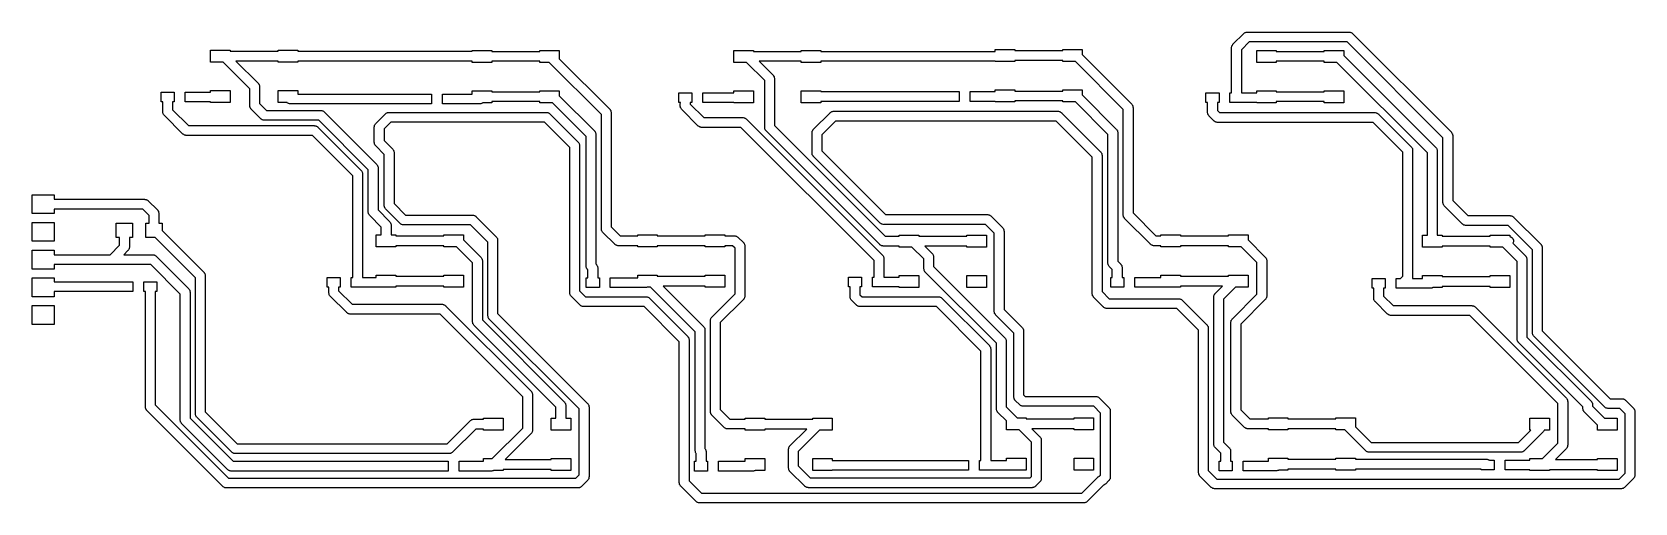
# Model space of a CAD drawing. Extents: x 77 to 224, y -123 to -79.
import ezdxf

# ---------------------------------------------------------------- set-up
doc = ezdxf.new("R2010")
doc.units = 0
doc.header["$MEASUREMENT"] = 0
doc.layers.add('BLACK', color=7, linetype='CONTINUOUS')

msp = doc.modelspace()

# ---------------------------------------------------------------- linework, layer by layer
at = {"layer": 'Black'}
for p, q in [((187.238, -80.8658), (187.242, -80.8463)), ((187.238, -84.9956), (187.238, -80.8658)), ((187.24, -80.8266), (187.255, -80.7698)), ((187.242, -80.8463), (187.24, -80.8266)), ((187.255, -80.7698), (187.266, -80.7119)), ((187.266, -80.7119), (187.275, -80.6947)), ((187.275, -80.6947), (187.281, -80.6756)), ((187.281, -80.6756), (187.314, -80.6275)), ((187.314, -80.6275), (187.344, -80.5765)), ((187.344, -80.5765), (187.359, -80.5638)), ((187.359, -80.5638), (187.37, -80.5476)), ((187.37, -80.5476), (188.353, -79.5648)), ((188.858, -80.333), (188.138, -81.0522)), ((188.353, -79.5648), (188.369, -79.5534)), ((188.369, -79.5534), (188.382, -79.5383)), ((188.382, -79.5383), (188.433, -79.5089)), ((188.433, -79.5089), (188.481, -79.4752)), ((188.481, -79.4752), (188.5, -79.47)), ((188.5, -79.47), (188.517, -79.4601)), ((188.517, -79.4601), (188.575, -79.4499)), ((188.575, -79.4499), (188.632, -79.4347)), ((188.632, -79.4347), (188.652, -79.4364)), ((188.652, -79.4364), (188.671, -79.433)), ((188.671, -79.433), (198.026, -79.433)), ((197.839, -80.333), (188.858, -80.333)), ((206.636, -89.1298), (197.839, -80.333)), ((198.026, -79.433), (198.045, -79.4364)), ((198.045, -79.4364), (198.065, -79.4347)), ((198.065, -79.4347), (198.122, -79.4499)), ((198.122, -79.4499), (198.18, -79.4601)), ((198.18, -79.4601), (198.197, -79.47)), ((198.197, -79.47), (198.216, -79.4752)), ((198.216, -79.4752), (198.264, -79.5089)), ((198.264, -79.5089), (198.315, -79.5383)), ((198.315, -79.5383), (198.328, -79.5534)), ((198.328, -79.5534), (198.344, -79.5648)), ((198.344, -79.5648), (207.404, -88.6252)), ((93.5614, -82.1898), (93.5614, -81.0898)), ((93.5614, -81.0898), (95.3614, -81.0898)), ((94.725, -82.1898), (93.5614, -82.1898)), ((97.1622, -84.627), (94.725, -82.1898)), ((95.3614, -81.0898), (95.3614, -81.1898)), ((95.3614, -81.1898), (99.7614, -81.1898)), ((99.7614, -82.0898), (95.8978, -82.0898)), ((95.8978, -82.0898), (97.9304, -84.1224)), ((99.7614, -81.1898), (99.7614, -81.0898)), ((99.7614, -81.0898), (101.561, -81.0898)), ((99.7614, -82.1898), (99.7614, -82.0898)), ((101.561, -82.1898), (99.7614, -82.1898)), ((101.561, -81.0898), (101.561, -81.1898)), ((101.561, -81.1898), (117.564, -81.1898)), ((117.564, -82.0898), (101.561, -82.0898)), ((101.561, -82.0898), (101.561, -82.1898)), ((117.564, -81.1898), (117.564, -81.1152)), ((117.564, -81.1152), (119.364, -81.1152)), ((117.564, -82.2152), (117.564, -82.0898)), ((119.364, -82.2152), (117.564, -82.2152)), ((119.364, -81.1152), (119.364, -81.2152)), ((119.364, -81.2152), (123.764, -81.2152)), ((123.764, -82.1152), (119.364, -82.1152)), ((119.364, -82.1152), (119.364, -82.2152)), ((123.764, -81.2152), (123.764, -81.1152)), ((123.764, -81.1152), (125.564, -81.1152)), ((123.764, -82.2152), (123.764, -82.1152)), ((124.632, -82.2152), (123.764, -82.2152)), ((129.42, -87.0036), (124.632, -82.2152)), ((125.564, -81.1152), (125.564, -81.875)), ((125.564, -81.875), (130.188, -86.499)), ((141.567, -82.2152), (141.567, -81.1152)), ((141.567, -81.1152), (143.367, -81.1152)), ((142.731, -82.2152), (141.567, -82.2152)), ((144.406, -83.8904), (142.731, -82.2152)), ((143.367, -81.1152), (143.367, -81.2152)), ((143.367, -81.2152), (147.767, -81.2152)), ((147.767, -82.1152), (143.904, -82.1152)), ((143.904, -82.1152), (145.174, -83.3858)), ((147.767, -81.2152), (147.767, -81.1152)), ((147.767, -81.1152), (149.567, -81.1152)), ((147.767, -82.2152), (147.767, -82.1152)), ((149.567, -82.2152), (147.767, -82.2152)), ((149.567, -81.1152), (149.567, -81.2152)), ((149.567, -81.2152), (165.545, -81.2152)), ((165.545, -82.1152), (149.567, -82.1152)), ((149.567, -82.1152), (149.567, -82.2152)), ((165.545, -81.2152), (165.545, -81.039)), ((165.545, -81.039), (167.345, -81.039)), ((165.545, -82.139), (165.545, -82.1152)), ((167.345, -82.139), (165.545, -82.139)), ((167.345, -81.039), (167.345, -81.139)), ((167.345, -81.139), (171.745, -81.139)), ((171.745, -82.039), (167.345, -82.039)), ((167.345, -82.039), (167.345, -82.139)), ((171.745, -81.139), (171.745, -81.039)), ((171.745, -81.039), (173.545, -81.039)), ((171.745, -82.139), (171.745, -82.039)), ((172.909, -82.139), (171.745, -82.139)), ((177.299, -86.5296), (172.909, -82.139)), ((173.545, -81.039), (173.545, -81.5026)), ((173.545, -81.5026), (178.067, -86.025)), ((188.138, -81.0522), (188.138, -84.9956)), ((189.548, -82.2152), (189.548, -81.1152)), ((189.548, -81.1152), (191.348, -81.1152)), ((191.348, -82.2152), (189.548, -82.2152)), ((191.348, -81.1152), (191.348, -81.2152)), ((191.348, -81.2152), (195.748, -81.2152)), ((195.748, -82.1152), (191.348, -82.1152)), ((191.348, -82.1152), (191.348, -82.2152)), ((195.748, -81.2152), (195.748, -81.1152)), ((195.748, -81.1152), (197.548, -81.1152)), ((195.748, -82.2152), (195.748, -82.1152)), ((196.912, -82.2152), (195.748, -82.2152)), ((205.213, -90.5162), (196.912, -82.2152)), ((197.548, -81.1152), (197.548, -81.5788)), ((197.548, -81.5788), (205.981, -90.0116)), ((145.174, -83.3858), (145.186, -83.402)), ((145.186, -83.402), (145.201, -83.4147)), ((145.201, -83.4147), (145.23, -83.4657)), ((145.23, -83.4657), (145.264, -83.5138)), ((145.264, -83.5138), (145.269, -83.5329)), ((145.269, -83.5329), (145.279, -83.5501)), ((145.279, -83.5501), (145.289, -83.608)), ((145.289, -83.608), (145.304, -83.6648)), ((145.304, -83.6648), (145.303, -83.6845)), ((145.303, -83.6845), (145.306, -83.704)), ((145.306, -83.704), (145.306, -88.0024)), ((89.0288, -85.8448), (89.0288, -84.9448)), ((89.0288, -84.9448), (90.2288, -84.9448)), ((90.2288, -84.9448), (90.2288, -85.8448)), ((91.2288, -84.9448), (92.4288, -84.9448)), ((91.2288, -85.8448), (91.2288, -84.9448)), ((92.4288, -84.9448), (93.5614, -84.9448)), ((93.5614, -84.9448), (93.5614, -84.7898)), ((93.5614, -84.7898), (95.3614, -84.7898)), ((95.3614, -84.7898), (95.3614, -85.8898)), ((97.1622, -86.1822), (97.1622, -84.627)), ((97.9304, -84.1224), (97.9418, -84.1386)), ((97.9418, -84.1386), (97.9569, -84.1513)), ((97.9569, -84.1513), (97.9863, -84.2023)), ((97.9863, -84.2023), (98.02, -84.2504)), ((98.02, -84.2504), (98.0252, -84.2695)), ((98.0252, -84.2695), (98.0351, -84.2867)), ((98.0351, -84.2867), (98.0453, -84.3446)), ((98.0453, -84.3446), (98.0605, -84.4014)), ((98.0605, -84.4014), (98.0588, -84.4211)), ((98.0588, -84.4211), (98.0622, -84.4406)), ((98.0622, -84.4406), (98.0622, -85.9958)), ((99.7614, -85.8898), (99.7614, -84.7898)), ((99.7614, -84.7898), (101.561, -84.7898)), ((101.561, -84.7898), (101.561, -85.1226)), ((101.561, -85.1226), (113.251, -85.1226)), ((113.251, -85.1226), (113.851, -85.1226)), ((113.851, -85.1226), (113.851, -86.0226)), ((114.851, -85.1226), (116.051, -85.1226)), ((114.851, -86.0226), (114.851, -85.1226)), ((116.051, -85.1226), (117.564, -85.1226)), ((117.564, -85.1226), (117.564, -84.8152)), ((117.564, -84.8152), (119.364, -84.8152)), ((119.364, -84.8152), (119.364, -84.9152)), ((119.364, -84.9152), (123.764, -84.9152)), ((123.764, -84.9152), (123.764, -84.8152)), ((123.764, -84.8152), (125.564, -84.8152)), ((125.564, -84.8152), (125.564, -85.2788)), ((125.564, -85.2788), (128.788, -88.5028)), ((136.527, -85.8956), (136.527, -84.9956)), ((136.527, -84.9956), (137.727, -84.9956)), ((137.727, -84.9956), (137.727, -85.8956)), ((138.727, -84.9956), (139.927, -84.9956)), ((138.727, -85.8956), (138.727, -84.9956)), ((139.927, -84.9956), (141.567, -84.9956)), ((141.567, -84.9956), (141.567, -84.8152)), ((141.567, -84.8152), (143.367, -84.8152)), ((143.367, -84.8152), (143.367, -85.9152)), ((144.406, -88.1888), (144.406, -83.8904)), ((147.767, -85.9152), (147.767, -84.8152)), ((147.767, -84.8152), (149.567, -84.8152)), ((149.567, -84.8152), (149.567, -84.894)), ((149.567, -84.894), (161.663, -84.894)), ((161.663, -84.894), (162.263, -84.894)), ((162.263, -84.894), (162.263, -85.794)), ((163.263, -84.894), (164.463, -84.894)), ((163.263, -85.794), (163.263, -84.894)), ((164.463, -84.894), (165.545, -84.894)), ((165.545, -84.894), (165.545, -84.739)), ((165.545, -84.739), (167.345, -84.739)), ((167.345, -84.739), (167.345, -84.839)), ((167.345, -84.839), (171.745, -84.839)), ((171.745, -84.839), (171.745, -84.739)), ((171.745, -84.739), (173.545, -84.739)), ((173.545, -84.739), (173.545, -85.2026)), ((173.545, -85.2026), (176.667, -88.325)), ((184.888, -85.8956), (184.888, -84.9956)), ((184.888, -84.9956), (186.088, -84.9956)), ((186.088, -84.9956), (186.088, -85.8956)), ((187.088, -85.8956), (187.088, -84.9956)), ((187.088, -84.9956), (187.238, -84.9956)), ((188.138, -84.9956), (188.288, -84.9956)), ((188.288, -84.9956), (189.548, -84.9956)), ((189.548, -84.8152), (191.348, -84.8152)), ((189.548, -84.9956), (189.548, -84.8152)), ((191.348, -84.8152), (191.348, -84.9152)), ((191.348, -84.9152), (195.748, -84.9152)), ((195.748, -84.9152), (195.748, -84.8152)), ((195.748, -84.8152), (197.548, -84.8152)), ((197.548, -84.8152), (197.548, -85.9152)), ((89.1788, -85.8448), (89.0288, -85.8448)), ((89.1788, -86.7448), (89.1788, -85.8448)), ((89.1822, -86.7643), (89.1788, -86.7448)), ((89.1805, -86.784), (89.1822, -86.7643)), ((90.2288, -85.8448), (90.0788, -85.8448)), ((90.0788, -85.8448), (90.0788, -86.5584)), ((90.0788, -86.5584), (91.5386, -88.0182)), ((91.8288, -85.8448), (91.2288, -85.8448)), ((92.4288, -85.8448), (91.8288, -85.8448)), ((93.5614, -85.8448), (92.4288, -85.8448)), ((93.5614, -85.8898), (93.5614, -85.8448)), ((95.3614, -85.8898), (93.5614, -85.8898)), ((97.1656, -86.2017), (97.1622, -86.1822)), ((97.1639, -86.2214), (97.1656, -86.2017)), ((97.1791, -86.2782), (97.1639, -86.2214)), ((97.1893, -86.3361), (97.1791, -86.2782)), ((97.1992, -86.3533), (97.1893, -86.3361)), ((97.2044, -86.3724), (97.1992, -86.3533)), ((97.2381, -86.4205), (97.2044, -86.3724)), ((97.2675, -86.4715), (97.2381, -86.4205)), ((97.2826, -86.4842), (97.2675, -86.4715)), ((97.294, -86.5004), (97.2826, -86.4842)), ((98.18, -87.3864), (97.294, -86.5004)), ((98.0622, -85.9958), (98.6846, -86.6182)), ((98.6846, -86.6182), (103.679, -86.6182)), ((100.575, -85.8898), (99.7614, -85.8898)), ((100.576, -85.8908), (100.575, -85.8898)), ((100.592, -85.9022), (100.576, -85.8908)), ((100.605, -85.9173), (100.592, -85.9022)), ((100.656, -85.9467), (100.605, -85.9173)), ((100.704, -85.9804), (100.656, -85.9467)), ((100.723, -85.9856), (100.704, -85.9804)), ((100.74, -85.9955), (100.723, -85.9856)), ((100.798, -86.0057), (100.74, -85.9955)), ((100.855, -86.0209), (100.798, -86.0057)), ((100.875, -86.0192), (100.855, -86.0209)), ((100.894, -86.0226), (100.875, -86.0192)), ((112.651, -86.0226), (100.894, -86.0226)), ((103.679, -86.6182), (103.698, -86.6216)), ((103.698, -86.6216), (103.718, -86.6199)), ((103.718, -86.6199), (103.775, -86.6351)), ((103.775, -86.6351), (103.832, -86.6453)), ((103.832, -86.6453), (103.85, -86.6552)), ((103.85, -86.6552), (103.869, -86.6604)), ((103.869, -86.6604), (103.917, -86.6941)), ((103.917, -86.6941), (103.968, -86.7235)), ((103.968, -86.7235), (103.98, -86.7386)), ((103.98, -86.7386), (103.997, -86.75)), ((103.997, -86.75), (108.802, -91.5549)), ((113.251, -86.0226), (112.651, -86.0226)), ((113.851, -86.0226), (113.251, -86.0226)), ((115.451, -86.0226), (114.851, -86.0226)), ((118.257, -86.0226), (115.451, -86.0226)), ((118.276, -86.0192), (118.257, -86.0226)), ((118.296, -86.0209), (118.276, -86.0192)), ((118.353, -86.0057), (118.296, -86.0209)), ((118.411, -85.9955), (118.353, -86.0057)), ((118.428, -85.9856), (118.411, -85.9955)), ((118.447, -85.9804), (118.428, -85.9856)), ((118.495, -85.9467), (118.447, -85.9804)), ((118.546, -85.9173), (118.495, -85.9467)), ((118.548, -85.9152), (118.546, -85.9173)), ((119.364, -85.9152), (118.548, -85.9152)), ((123.764, -85.8152), (119.364, -85.8152)), ((119.364, -85.8152), (119.364, -85.9152)), ((123.764, -85.9152), (123.764, -85.8152)), ((124.928, -85.9152), (123.764, -85.9152)), ((128.02, -89.0074), (124.928, -85.9152)), ((130.188, -86.499), (130.2, -86.5152)), ((130.2, -86.5152), (130.215, -86.5279)), ((130.215, -86.5279), (130.244, -86.5789)), ((130.244, -86.5789), (130.278, -86.627)), ((130.278, -86.627), (130.283, -86.6461)), ((130.283, -86.6461), (130.293, -86.6633)), ((130.293, -86.6633), (130.303, -86.7212)), ((130.303, -86.7212), (130.318, -86.778)), ((136.677, -85.8956), (136.527, -85.8956)), ((136.659, -86.0232), (136.663, -86.0037)), ((136.659, -86.2076), (136.659, -86.0232)), ((136.663, -86.2271), (136.659, -86.2076)), ((136.661, -85.984), (136.676, -85.9272)), ((136.663, -86.0037), (136.661, -85.984)), ((136.661, -86.2468), (136.663, -86.2271)), ((136.676, -86.3036), (136.661, -86.2468)), ((136.676, -85.9272), (136.677, -85.9234)), ((136.686, -86.3615), (136.676, -86.3036)), ((136.677, -85.9234), (136.677, -85.8956)), ((136.696, -86.3787), (136.686, -86.3615)), ((136.701, -86.3978), (136.696, -86.3787)), ((136.735, -86.4459), (136.701, -86.3978)), ((136.764, -86.4969), (136.735, -86.4459)), ((136.78, -86.5096), (136.764, -86.4969)), ((136.791, -86.5258), (136.78, -86.5096)), ((138.315, -88.0498), (136.791, -86.5258)), ((137.577, -86.0056), (137.573, -86.0251)), ((137.573, -86.0251), (137.574, -86.0363)), ((137.574, -86.0363), (138.82, -87.2816)), ((137.727, -85.8956), (137.577, -85.8956)), ((137.577, -85.8956), (137.577, -86.0056)), ((139.327, -85.8956), (138.727, -85.8956)), ((139.927, -85.8956), (139.327, -85.8956)), ((141.567, -85.8956), (139.927, -85.8956)), ((141.567, -85.9152), (141.567, -85.8956)), ((143.367, -85.9152), (141.567, -85.9152)), ((149.567, -85.9152), (147.767, -85.9152)), ((161.063, -85.794), (149.567, -85.794)), ((149.567, -85.794), (149.567, -85.9152)), ((150.485, -86.7733), (150.533, -86.7396)), ((150.533, -86.7396), (150.553, -86.7344)), ((150.553, -86.7344), (150.57, -86.7245)), ((150.57, -86.7245), (150.628, -86.7143)), ((150.628, -86.7143), (150.684, -86.6991)), ((150.684, -86.6991), (150.704, -86.7008)), ((150.704, -86.7008), (150.724, -86.6974)), ((150.724, -86.6974), (171.323, -86.6974)), ((161.663, -85.794), (161.063, -85.794)), ((162.263, -85.794), (161.663, -85.794)), ((163.863, -85.794), (163.263, -85.794)), ((165.545, -85.794), (163.863, -85.794)), ((165.545, -85.839), (165.545, -85.794)), ((167.345, -85.839), (165.545, -85.839)), ((171.745, -85.739), (167.345, -85.739)), ((167.345, -85.739), (167.345, -85.839)), ((171.323, -86.6974), (171.343, -86.7008)), ((171.343, -86.7008), (171.362, -86.6991)), ((171.362, -86.6991), (171.419, -86.7143)), ((171.419, -86.7143), (171.477, -86.7245)), ((171.477, -86.7245), (171.494, -86.7344)), ((171.494, -86.7344), (171.513, -86.7396)), ((171.513, -86.7396), (171.561, -86.7733)), ((171.745, -85.839), (171.745, -85.739)), ((172.909, -85.839), (171.745, -85.839)), ((175.899, -88.8296), (172.909, -85.839)), ((177.299, -96.2152), (177.299, -86.5296)), ((178.067, -86.025), (178.079, -86.0412)), ((178.079, -86.0412), (178.094, -86.0539)), ((178.094, -86.0539), (178.123, -86.1049)), ((178.123, -86.1049), (178.157, -86.153)), ((178.157, -86.153), (178.162, -86.1721)), ((178.162, -86.1721), (178.172, -86.1893)), ((178.172, -86.1893), (178.182, -86.2472)), ((178.182, -86.2472), (178.197, -86.304)), ((178.197, -86.304), (178.196, -86.3237)), ((178.196, -86.3237), (178.199, -86.3432)), ((178.199, -86.3432), (178.199, -96.0288)), ((185.038, -85.8956), (184.888, -85.8956)), ((185.038, -86.8094), (185.038, -85.8956)), ((186.088, -85.8956), (185.938, -85.8956)), ((185.938, -85.8956), (185.938, -86.623)), ((185.938, -86.623), (186.14, -86.8244)), ((187.688, -85.8956), (187.088, -85.8956)), ((189.548, -85.8956), (187.688, -85.8956)), ((189.548, -85.9152), (189.548, -85.8956)), ((191.348, -85.9152), (189.548, -85.9152)), ((195.748, -85.8152), (191.348, -85.8152)), ((191.348, -85.8152), (191.348, -85.9152)), ((195.748, -85.9152), (195.748, -85.8152)), ((197.548, -85.9152), (195.748, -85.9152)), ((89.1957, -86.8408), (89.1805, -86.784)), ((89.2059, -86.8987), (89.1957, -86.8408)), ((89.2158, -86.9159), (89.2059, -86.8987)), ((89.221, -86.935), (89.2158, -86.9159)), ((89.2547, -86.9831), (89.221, -86.935)), ((89.2841, -87.0341), (89.2547, -86.9831)), ((89.2992, -87.0468), (89.2841, -87.0341)), ((89.3106, -87.063), (89.2992, -87.0468)), ((91.034, -88.7864), (89.3106, -87.063)), ((91.5386, -88.0182), (103.099, -88.0182)), ((98.1962, -87.3977), (98.18, -87.3864)), ((98.2089, -87.4129), (98.1962, -87.3977)), ((98.2598, -87.4423), (98.2089, -87.4129)), ((98.308, -87.476), (98.2598, -87.4423)), ((98.3271, -87.4812), (98.308, -87.476)), ((98.3443, -87.4911), (98.3271, -87.4812)), ((98.4022, -87.5013), (98.3443, -87.4911)), ((98.459, -87.5165), (98.4022, -87.5013)), ((98.4787, -87.5148), (98.459, -87.5165)), ((98.4982, -87.5182), (98.4787, -87.5148)), ((103.492, -87.5182), (98.4982, -87.5182)), ((103.099, -88.0182), (103.118, -88.0216)), ((103.118, -88.0216), (103.138, -88.0199)), ((103.138, -88.0199), (103.195, -88.0351)), ((103.195, -88.0351), (103.253, -88.0453)), ((103.253, -88.0453), (103.27, -88.0552)), ((103.27, -88.0552), (103.289, -88.0604)), ((103.289, -88.0604), (103.337, -88.0941)), ((103.337, -88.0941), (103.388, -88.1235)), ((103.388, -88.1235), (103.401, -88.1386)), ((103.401, -88.1386), (103.417, -88.15)), ((103.417, -88.15), (107.387, -92.1202)), ((108.033, -92.0595), (103.492, -87.5182)), ((108.592, -88.138), (108.596, -88.1185)), ((108.592, -89.5604), (108.592, -88.138)), ((108.594, -88.0988), (108.609, -88.042)), ((108.596, -88.1185), (108.594, -88.0988)), ((108.609, -88.042), (108.619, -87.9841)), ((108.619, -87.9841), (108.629, -87.9669)), ((108.629, -87.9669), (108.634, -87.9478)), ((108.634, -87.9478), (108.668, -87.8997)), ((108.668, -87.8997), (108.697, -87.8487)), ((108.697, -87.8487), (108.713, -87.836)), ((108.713, -87.836), (108.724, -87.8198)), ((108.724, -87.8198), (109.613, -86.9308)), ((110.118, -87.699), (109.492, -88.3244)), ((109.613, -86.9308), (109.629, -86.9194)), ((109.629, -86.9194), (109.642, -86.9043)), ((109.642, -86.9043), (109.693, -86.8749)), ((109.693, -86.8749), (109.741, -86.8412)), ((109.741, -86.8412), (109.76, -86.836)), ((109.76, -86.836), (109.777, -86.8261)), ((109.777, -86.8261), (109.835, -86.8159)), ((109.835, -86.8159), (109.892, -86.8007)), ((109.892, -86.8007), (109.912, -86.8024)), ((109.912, -86.8024), (109.931, -86.799)), ((109.931, -86.799), (124.384, -86.799)), ((124.197, -87.699), (110.118, -87.699)), ((126.525, -90.0262), (124.197, -87.699)), ((124.384, -86.799), (124.403, -86.8024)), ((124.403, -86.8024), (124.423, -86.8007)), ((124.423, -86.8007), (124.48, -86.8159)), ((124.48, -86.8159), (124.538, -86.8261)), ((124.538, -86.8261), (124.555, -86.836)), ((124.555, -86.836), (124.574, -86.8412)), ((124.574, -86.8412), (124.622, -86.8749)), ((124.622, -86.8749), (124.673, -86.9043)), ((124.673, -86.9043), (124.686, -86.9194)), ((124.686, -86.9194), (124.702, -86.9308)), ((124.702, -86.9308), (127.293, -89.5216)), ((129.42, -97.4852), (129.42, -87.0036)), ((130.318, -86.778), (130.317, -86.7977)), ((130.317, -86.7977), (130.32, -86.8172)), ((130.32, -86.8172), (130.32, -97.2988)), ((138.331, -88.0612), (138.315, -88.0498)), ((138.344, -88.0763), (138.331, -88.0612)), ((138.395, -88.1057), (138.344, -88.0763)), ((138.443, -88.1394), (138.395, -88.1057)), ((138.462, -88.1446), (138.443, -88.1394)), ((138.479, -88.1545), (138.462, -88.1446)), ((138.537, -88.1647), (138.479, -88.1545)), ((138.594, -88.1799), (138.537, -88.1647)), ((138.614, -88.1782), (138.594, -88.1799)), ((138.633, -88.1816), (138.614, -88.1782)), ((142.231, -88.1816), (138.633, -88.1816)), ((138.82, -87.2816), (142.418, -87.2816)), ((154.447, -100.397), (142.231, -88.1816)), ((142.418, -87.2816), (142.437, -87.285)), ((142.437, -87.285), (142.457, -87.2833)), ((142.457, -87.2833), (142.514, -87.2985)), ((142.514, -87.2985), (142.572, -87.3087)), ((142.572, -87.3087), (142.589, -87.3186)), ((142.589, -87.3186), (142.608, -87.3238)), ((142.608, -87.3238), (142.656, -87.3575)), ((142.656, -87.3575), (142.707, -87.3869)), ((142.707, -87.3869), (142.72, -87.402)), ((142.72, -87.402), (142.736, -87.4134)), ((142.736, -87.4134), (155.215, -99.8926)), ((144.41, -88.2083), (144.406, -88.1888)), ((144.408, -88.228), (144.41, -88.2083)), ((144.423, -88.2848), (144.408, -88.228)), ((145.306, -88.0024), (155.461, -98.157)), ((148.881, -88.3532), (150.405, -86.8292)), ((150.91, -87.5974), (149.65, -88.8578)), ((150.405, -86.8292), (150.422, -86.8178)), ((150.422, -86.8178), (150.434, -86.8027)), ((150.434, -86.8027), (150.485, -86.7733)), ((171.137, -87.5974), (150.91, -87.5974)), ((174.454, -90.9152), (171.137, -87.5974)), ((171.561, -86.7733), (171.612, -86.8027)), ((171.612, -86.8027), (171.625, -86.8178)), ((171.625, -86.8178), (171.641, -86.8292)), ((171.641, -86.8292), (175.223, -90.4106)), ((185.042, -86.8289), (185.038, -86.8094)), ((185.04, -86.8486), (185.042, -86.8289)), ((185.055, -86.9054), (185.04, -86.8486)), ((185.066, -86.9633), (185.055, -86.9054)), ((185.075, -86.9805), (185.066, -86.9633)), ((185.081, -86.9996), (185.075, -86.9805)), ((185.114, -87.0477), (185.081, -86.9996)), ((185.144, -87.0987), (185.114, -87.0477)), ((185.159, -87.1114), (185.144, -87.0987)), ((185.17, -87.1276), (185.159, -87.1114)), ((185.635, -87.5926), (185.17, -87.1276)), ((185.651, -87.604), (185.635, -87.5926)), ((185.664, -87.6191), (185.651, -87.604)), ((185.715, -87.6485), (185.664, -87.6191)), ((185.763, -87.6822), (185.715, -87.6485)), ((185.782, -87.6874), (185.763, -87.6822)), ((185.799, -87.6973), (185.782, -87.6874)), ((185.857, -87.7075), (185.799, -87.6973)), ((185.914, -87.7227), (185.857, -87.7075)), ((185.934, -87.721), (185.914, -87.7227)), ((185.953, -87.7244), (185.934, -87.721)), ((200.22, -87.7244), (185.953, -87.7244)), ((186.14, -86.8244), (200.406, -86.8244)), ((202.953, -90.458), (200.22, -87.7244)), ((200.406, -86.8244), (200.425, -86.8278)), ((200.425, -86.8278), (200.445, -86.8261)), ((200.445, -86.8261), (200.502, -86.8413)), ((200.502, -86.8413), (200.56, -86.8515)), ((200.56, -86.8515), (200.577, -86.8614)), ((200.577, -86.8614), (200.596, -86.8666)), ((200.596, -86.8666), (200.644, -86.9003)), ((200.644, -86.9003), (200.695, -86.9297)), ((200.695, -86.9297), (200.708, -86.9448)), ((200.708, -86.9448), (200.724, -86.9562)), ((200.724, -86.9562), (203.721, -89.9534)), ((91.0502, -88.7978), (91.034, -88.7864)), ((91.0629, -88.8129), (91.0502, -88.7978)), ((91.1139, -88.8423), (91.0629, -88.8129)), ((91.162, -88.876), (91.1139, -88.8423)), ((91.1811, -88.8812), (91.162, -88.876)), ((91.1983, -88.8911), (91.1811, -88.8812)), ((91.2562, -88.9013), (91.1983, -88.8911)), ((91.313, -88.9165), (91.2562, -88.9013)), ((91.3327, -88.9148), (91.313, -88.9165)), ((91.3522, -88.9182), (91.3327, -88.9148)), ((102.912, -88.9182), (91.3522, -88.9182)), ((106.619, -92.6248), (102.912, -88.9182)), ((108.596, -89.5799), (108.592, -89.5604)), ((108.594, -89.5996), (108.596, -89.5799)), ((108.609, -89.6564), (108.594, -89.5996)), ((108.619, -89.7143), (108.609, -89.6564)), ((109.492, -88.3244), (109.492, -89.374)), ((109.492, -89.374), (110.275, -90.1566)), ((127.293, -89.5216), (127.304, -89.5378)), ((127.304, -89.5378), (127.319, -89.5505)), ((127.319, -89.5505), (127.349, -89.6015)), ((127.349, -89.6015), (127.382, -89.6496)), ((127.382, -89.6496), (127.388, -89.6687)), ((127.388, -89.6687), (127.397, -89.6859)), ((127.397, -89.6859), (127.408, -89.7438)), ((128.02, -100.89), (128.02, -89.0074)), ((128.788, -88.5028), (128.8, -88.519)), ((128.8, -88.519), (128.815, -88.5317)), ((128.815, -88.5317), (128.844, -88.5826)), ((128.844, -88.5826), (128.878, -88.6308)), ((128.878, -88.6308), (128.883, -88.6499)), ((128.883, -88.6499), (128.893, -88.6671)), ((128.893, -88.6671), (128.903, -88.725)), ((128.903, -88.725), (128.918, -88.7818)), ((128.918, -88.7818), (128.917, -88.8015)), ((128.917, -88.8015), (128.92, -88.821)), ((128.92, -88.821), (128.92, -100.703)), ((144.433, -88.3427), (144.423, -88.2848)), ((144.443, -88.3599), (144.433, -88.3427)), ((144.448, -88.379), (144.443, -88.3599)), ((144.482, -88.4271), (144.448, -88.379)), ((144.511, -88.4781), (144.482, -88.4271)), ((144.527, -88.4908), (144.511, -88.4781)), ((144.538, -88.507), (144.527, -88.4908)), ((154.956, -98.9252), (144.538, -88.507)), ((148.75, -88.6714), (148.753, -88.6519)), ((148.75, -90.5256), (148.75, -88.6714)), ((148.751, -88.6322), (148.767, -88.5754)), ((148.753, -88.6519), (148.751, -88.6322)), ((148.767, -88.5754), (148.777, -88.5175)), ((148.777, -88.5175), (148.787, -88.5003)), ((148.787, -88.5003), (148.792, -88.4812)), ((148.792, -88.4812), (148.825, -88.4331)), ((148.825, -88.4331), (148.855, -88.3821)), ((148.855, -88.3821), (148.87, -88.3694)), ((148.87, -88.3694), (148.881, -88.3532)), ((149.65, -88.8578), (149.65, -90.3392)), ((175.899, -100.636), (175.899, -88.8296)), ((176.667, -88.325), (176.679, -88.3412)), ((176.679, -88.3412), (176.694, -88.3539)), ((176.694, -88.3539), (176.723, -88.4048)), ((176.723, -88.4048), (176.757, -88.453)), ((176.757, -88.453), (176.762, -88.4721)), ((176.762, -88.4721), (176.772, -88.4893)), ((176.772, -88.4893), (176.782, -88.5472)), ((176.782, -88.5472), (176.797, -88.604)), ((176.797, -88.604), (176.796, -88.6237)), ((176.796, -88.6237), (176.799, -88.6432)), ((176.799, -88.6432), (176.799, -100.449)), ((206.636, -95.0722), (206.636, -89.1298)), ((207.404, -88.6252), (207.416, -88.6414)), ((207.416, -88.6414), (207.431, -88.6541)), ((207.431, -88.6541), (207.46, -88.7051)), ((207.46, -88.7051), (207.494, -88.7532)), ((207.494, -88.7532), (207.499, -88.7723)), ((207.499, -88.7723), (207.509, -88.7895)), ((207.509, -88.7895), (207.519, -88.8474)), ((207.519, -88.8474), (207.534, -88.9042)), ((207.534, -88.9042), (207.533, -88.9239)), ((207.533, -88.9239), (207.536, -88.9434)), ((207.536, -88.9434), (207.536, -94.8858)), ((108.629, -89.7315), (108.619, -89.7143)), ((108.634, -89.7506), (108.629, -89.7315)), ((108.668, -89.7987), (108.634, -89.7506)), ((108.697, -89.8497), (108.668, -89.7987)), ((108.713, -89.8624), (108.697, -89.8497)), ((108.724, -89.8786), (108.713, -89.8624)), ((109.507, -90.6612), (108.724, -89.8786)), ((109.507, -95.3516), (109.507, -90.6612)), ((110.275, -90.1566), (110.286, -90.1728)), ((110.286, -90.1728), (110.301, -90.1855)), ((110.301, -90.1855), (110.331, -90.2365)), ((110.331, -90.2365), (110.364, -90.2846)), ((110.364, -90.2846), (110.37, -90.3037)), ((110.37, -90.3037), (110.379, -90.3209)), ((110.379, -90.3209), (110.39, -90.3788)), ((110.39, -90.3788), (110.405, -90.4356)), ((110.405, -90.4356), (110.403, -90.4553)), ((110.403, -90.4553), (110.407, -90.4748)), ((110.407, -90.4748), (110.407, -95.1652)), ((126.525, -103.353), (126.525, -90.0262)), ((127.408, -89.7438), (127.423, -89.8006)), ((127.423, -89.8006), (127.421, -89.8203)), ((127.421, -89.8203), (127.425, -89.8398)), ((127.425, -89.8398), (127.425, -103.166)), ((148.753, -90.5451), (148.75, -90.5256)), ((148.751, -90.5648), (148.753, -90.5451)), ((148.767, -90.6216), (148.751, -90.5648)), ((148.777, -90.6795), (148.767, -90.6216)), ((148.787, -90.6967), (148.777, -90.6795)), ((148.792, -90.7158), (148.787, -90.6967)), ((148.825, -90.7639), (148.792, -90.7158)), ((148.855, -90.8149), (148.825, -90.7639)), ((148.87, -90.8276), (148.855, -90.8149)), ((148.881, -90.8438), (148.87, -90.8276)), ((154.977, -96.9398), (148.881, -90.8438)), ((149.65, -90.3392), (155.482, -96.1716)), ((174.454, -103.429), (174.454, -90.9152)), ((175.223, -90.4106), (175.234, -90.4268)), ((175.234, -90.4268), (175.249, -90.4395)), ((175.249, -90.4395), (175.279, -90.4905)), ((175.279, -90.4905), (175.312, -90.5386)), ((175.312, -90.5386), (175.317, -90.5577)), ((175.317, -90.5577), (175.327, -90.5749)), ((175.327, -90.5749), (175.337, -90.6328)), ((175.337, -90.6328), (175.353, -90.6896)), ((175.353, -90.6896), (175.351, -90.7093)), ((175.351, -90.7093), (175.354, -90.7288)), ((175.354, -90.7288), (175.354, -103.242)), ((202.953, -101.828), (202.953, -90.458)), ((203.721, -89.9534), (203.733, -89.9696)), ((203.733, -89.9696), (203.748, -89.9823)), ((203.748, -89.9823), (203.777, -90.0333)), ((203.777, -90.0333), (203.811, -90.0814)), ((203.811, -90.0814), (203.816, -90.1005)), ((203.816, -90.1005), (203.826, -90.1177)), ((203.826, -90.1177), (203.836, -90.1756)), ((203.836, -90.1756), (203.851, -90.2324)), ((203.851, -90.2324), (203.85, -90.2521)), ((203.85, -90.2521), (203.853, -90.2716)), ((203.853, -90.2716), (203.853, -102.014)), ((205.213, -97.157), (205.213, -90.5162)), ((205.981, -90.0116), (205.992, -90.0278)), ((205.992, -90.0278), (206.007, -90.0405)), ((206.007, -90.0405), (206.037, -90.0915)), ((206.037, -90.0915), (206.07, -90.1396)), ((206.07, -90.1396), (206.076, -90.1587)), ((206.076, -90.1587), (206.085, -90.1759)), ((206.085, -90.1759), (206.096, -90.2338)), ((206.096, -90.2338), (206.111, -90.2906)), ((206.111, -90.2906), (206.109, -90.3103)), ((206.109, -90.3103), (206.113, -90.3298)), ((206.113, -90.3298), (206.113, -97.157)), ((106.619, -101.037), (106.619, -92.6248)), ((107.387, -92.1202), (107.398, -92.1364)), ((107.398, -92.1364), (107.414, -92.1491)), ((107.414, -92.1491), (107.443, -92.2001)), ((107.443, -92.2001), (107.477, -92.2482)), ((107.477, -92.2482), (107.482, -92.2673)), ((107.482, -92.2673), (107.492, -92.2845)), ((107.492, -92.2845), (107.502, -92.3424)), ((107.502, -92.3424), (107.517, -92.3992)), ((107.517, -92.3992), (107.515, -92.4189)), ((107.515, -92.4189), (107.519, -92.4384)), ((107.519, -92.4384), (107.519, -101.037)), ((108.033, -95.939), (108.033, -92.0595)), ((108.802, -91.5549), (108.813, -91.5711)), ((108.813, -91.5711), (108.828, -91.5838)), ((108.828, -91.5838), (108.858, -91.6347)), ((108.858, -91.6347), (108.891, -91.6829)), ((108.891, -91.6829), (108.896, -91.702)), ((108.896, -91.702), (108.906, -91.7192)), ((108.906, -91.7192), (108.916, -91.7771)), ((108.916, -91.7771), (108.932, -91.8339)), ((108.932, -91.8339), (108.93, -91.8536)), ((108.93, -91.8536), (108.933, -91.8731)), ((108.933, -91.8731), (108.933, -95.7526)), ((77.1906, -96.0882), (77.1906, -94.361)), ((77.1906, -94.361), (79.2226, -94.361)), ((79.2226, -94.361), (79.2226, -94.7746)), ((79.2226, -94.7746), (87.5328, -94.7746)), ((87.5328, -94.7746), (87.5523, -94.778)), ((87.5523, -94.778), (87.572, -94.7763)), ((87.572, -94.7763), (87.6288, -94.7915)), ((87.6288, -94.7915), (87.6867, -94.8017)), ((87.6867, -94.8017), (87.7039, -94.8116)), ((87.7039, -94.8116), (87.723, -94.8168)), ((87.723, -94.8168), (87.7711, -94.8505)), ((87.7711, -94.8505), (87.8221, -94.8799)), ((87.8221, -94.8799), (87.8348, -94.895)), ((87.8348, -94.895), (87.851, -94.9064)), ((87.851, -94.9064), (88.6886, -95.744)), ((109.51, -95.3711), (109.507, -95.3516)), ((109.508, -95.3908), (109.51, -95.3711)), ((109.524, -95.4476), (109.508, -95.3908)), ((109.534, -95.5055), (109.524, -95.4476)), ((109.544, -95.5227), (109.534, -95.5055)), ((109.549, -95.5418), (109.544, -95.5227)), ((109.582, -95.5899), (109.549, -95.5418)), ((110.407, -95.1652), (111.464, -96.2224)), ((206.64, -95.0917), (206.636, -95.0722)), ((206.638, -95.1114), (206.64, -95.0917)), ((206.653, -95.1682), (206.638, -95.1114)), ((206.663, -95.2261), (206.653, -95.1682)), ((206.673, -95.2433), (206.663, -95.2261)), ((206.678, -95.2624), (206.673, -95.2433)), ((206.712, -95.3105), (206.678, -95.2624)), ((206.741, -95.3615), (206.712, -95.3105)), ((206.757, -95.3742), (206.741, -95.3615)), ((206.768, -95.3904), (206.757, -95.3742)), ((208.419, -97.0414), (206.768, -95.3904)), ((207.536, -94.8858), (208.924, -96.2732)), ((79.2226, -96.0882), (77.1906, -96.0882)), ((77.1906, -98.6282), (77.1906, -96.901)), ((77.1906, -96.901), (79.2226, -96.901)), ((87.3464, -95.6746), (79.2226, -95.6746)), ((79.2226, -95.6746), (79.2226, -96.0882)), ((79.2226, -96.901), (79.2226, -98.6282)), ((84.9204, -98.2622), (84.9204, -96.9622)), ((84.9204, -96.9622), (86.4204, -96.9622)), ((86.4204, -96.9622), (86.4204, -98.2622)), ((87.9204, -96.2486), (87.3464, -95.6746)), ((87.6204, -98.2622), (87.6204, -96.9622)), ((87.6204, -96.9622), (87.9204, -96.9622)), ((87.9204, -96.9622), (87.9204, -96.2486)), ((88.6886, -95.744), (88.7, -95.7602)), ((88.7, -95.7602), (88.7151, -95.7729)), ((88.7151, -95.7729), (88.7445, -95.8239)), ((88.7445, -95.8239), (88.7782, -95.872)), ((88.7782, -95.872), (88.7834, -95.8911)), ((88.7834, -95.8911), (88.7933, -95.9083)), ((88.7933, -95.9083), (88.8035, -95.9662)), ((88.8035, -95.9662), (88.8187, -96.023)), ((88.8187, -96.023), (88.817, -96.0427)), ((88.817, -96.0427), (88.8204, -96.0622)), ((88.8204, -96.0622), (88.8204, -96.9622)), ((88.8204, -96.9622), (89.1204, -96.9622)), ((89.1204, -96.9622), (89.1204, -97.6258)), ((108.037, -95.9585), (108.033, -95.939)), ((108.035, -95.9782), (108.037, -95.9585)), ((108.05, -96.035), (108.035, -95.9782)), ((108.061, -96.0929), (108.05, -96.035)), ((108.07, -96.1101), (108.061, -96.0929)), ((108.076, -96.1292), (108.07, -96.1101)), ((108.109, -96.1773), (108.076, -96.1292)), ((108.139, -96.2283), (108.109, -96.1773)), ((108.154, -96.241), (108.139, -96.2283)), ((108.165, -96.2572), (108.154, -96.241)), ((109.226, -97.318), (108.165, -96.2572)), ((108.933, -95.7526), (109.994, -96.8134)), ((109.612, -95.6409), (109.582, -95.5899)), ((109.627, -95.6536), (109.612, -95.6409)), ((109.638, -95.6698), (109.627, -95.6536)), ((110.959, -96.9906), (109.638, -95.6698)), ((109.994, -96.8134), (110.006, -96.8296)), ((110.006, -96.8296), (110.021, -96.8423)), ((110.021, -96.8423), (110.05, -96.8933)), ((110.05, -96.8933), (110.084, -96.9414)), ((110.084, -96.9414), (110.089, -96.9605)), ((110.089, -96.9605), (110.099, -96.9777)), ((110.099, -96.9777), (110.109, -97.0356)), ((110.109, -97.0356), (110.124, -97.0924)), ((110.975, -97.002), (110.959, -96.9906)), ((110.988, -97.0171), (110.975, -97.002)), ((111.039, -97.0465), (110.988, -97.0171)), ((111.087, -97.0802), (111.039, -97.0465)), ((111.464, -96.2224), (117.602, -96.2224)), ((117.602, -96.2224), (117.621, -96.2258)), ((117.621, -96.2258), (117.641, -96.2241)), ((117.641, -96.2241), (117.698, -96.2393)), ((117.698, -96.2393), (117.756, -96.2495)), ((117.756, -96.2495), (117.773, -96.2594)), ((117.773, -96.2594), (117.792, -96.2646)), ((117.792, -96.2646), (117.84, -96.2983)), ((117.84, -96.2983), (117.891, -96.3277)), ((117.891, -96.3277), (117.904, -96.3428)), ((117.904, -96.3428), (117.92, -96.3542)), ((117.92, -96.3542), (119.774, -98.2084)), ((154.994, -96.9512), (154.977, -96.9398)), ((155.006, -96.9663), (154.994, -96.9512)), ((155.057, -96.9957), (155.006, -96.9663)), ((155.105, -97.0294), (155.057, -96.9957)), ((155.125, -97.0346), (155.105, -97.0294)), ((155.142, -97.0445), (155.125, -97.0346)), ((155.2, -97.0547), (155.142, -97.0445)), ((155.256, -97.0699), (155.2, -97.0547)), ((155.482, -96.1716), (164.851, -96.1716)), ((164.851, -96.1716), (164.871, -96.175)), ((164.871, -96.175), (164.89, -96.1733)), ((164.89, -96.1733), (164.947, -96.1885)), ((164.947, -96.1885), (165.005, -96.1987)), ((165.005, -96.1987), (165.022, -96.2086)), ((165.022, -96.2086), (165.041, -96.2138)), ((165.041, -96.2138), (165.09, -96.2475)), ((165.09, -96.2475), (165.14, -96.2769)), ((165.14, -96.2769), (165.153, -96.292)), ((165.153, -96.292), (165.169, -96.3034)), ((165.169, -96.3034), (166.231, -97.365)), ((177.303, -96.2347), (177.299, -96.2152)), ((177.301, -96.2544), (177.303, -96.2347)), ((177.316, -96.3112), (177.301, -96.2544)), ((177.326, -96.3691), (177.316, -96.3112)), ((177.336, -96.3863), (177.326, -96.3691)), ((177.341, -96.4054), (177.336, -96.3863)), ((177.375, -96.4535), (177.341, -96.4054)), ((177.404, -96.5045), (177.375, -96.4535)), ((177.42, -96.5172), (177.404, -96.5045)), ((177.431, -96.5334), (177.42, -96.5172)), ((179.797, -98.8998), (177.431, -96.5334)), ((178.199, -96.0288), (180.302, -98.1316)), ((208.435, -97.0528), (208.419, -97.0414)), ((208.448, -97.0679), (208.435, -97.0528)), ((208.924, -96.2732), (212.801, -96.2732)), ((212.801, -96.2732), (212.821, -96.2766)), ((212.821, -96.2766), (212.84, -96.2749)), ((212.84, -96.2749), (212.897, -96.2901)), ((212.897, -96.2901), (212.955, -96.3003)), ((212.955, -96.3003), (212.972, -96.3102)), ((212.972, -96.3102), (212.991, -96.3154)), ((212.991, -96.3154), (213.04, -96.3491)), ((213.04, -96.3491), (213.09, -96.3785)), ((213.09, -96.3785), (213.103, -96.3936)), ((213.103, -96.3936), (213.119, -96.405)), ((213.119, -96.405), (215.609, -98.8942)), ((85.2204, -98.2622), (84.9204, -98.2622)), ((85.2204, -98.9758), (85.2204, -98.2622)), ((86.4204, -98.2622), (86.1204, -98.2622)), ((86.1204, -98.2622), (86.1204, -99.1622)), ((88.484, -98.2622), (87.6204, -98.2622)), ((92.1838, -101.962), (88.484, -98.2622)), ((89.1204, -97.6258), (92.952, -101.457)), ((108.776, -99.1316), (108.776, -98.0316)), ((108.776, -98.0316), (109.226, -98.0316)), ((109.226, -98.0316), (109.226, -97.318)), ((110.124, -97.0924), (110.123, -97.1121)), ((110.123, -97.1121), (110.126, -97.1316)), ((110.126, -97.1316), (110.126, -98.0316)), ((110.126, -98.0316), (110.576, -98.0316)), ((110.576, -98.0316), (110.576, -98.1316)), ((110.576, -98.1316), (114.976, -98.1316)), ((111.106, -97.0854), (111.087, -97.0802)), ((111.123, -97.0953), (111.106, -97.0854)), ((111.181, -97.1055), (111.123, -97.0953)), ((111.238, -97.1207), (111.181, -97.1055)), ((111.258, -97.119), (111.238, -97.1207)), ((111.277, -97.1224), (111.258, -97.119)), ((117.416, -97.1224), (111.277, -97.1224)), ((114.976, -98.1316), (114.976, -98.0316)), ((114.976, -98.0316), (116.776, -98.0316)), ((116.776, -98.0316), (116.776, -98.4952)), ((116.776, -98.4952), (118.374, -100.094)), ((119.006, -98.713), (117.416, -97.1224)), ((119.774, -98.2084), (119.786, -98.2246)), ((119.786, -98.2246), (119.801, -98.2373)), ((119.801, -98.2373), (119.83, -98.2883)), ((119.83, -98.2883), (119.864, -98.3364)), ((119.864, -98.3364), (119.869, -98.3555)), ((119.869, -98.3555), (119.879, -98.3727)), ((119.879, -98.3727), (119.889, -98.4306)), ((119.889, -98.4306), (119.904, -98.4874)), ((119.904, -98.4874), (119.903, -98.5071)), ((119.903, -98.5071), (119.906, -98.5266)), ((119.906, -98.5266), (119.906, -105.249)), ((129.424, -97.5047), (129.42, -97.4852)), ((129.422, -97.5244), (129.424, -97.5047)), ((129.437, -97.5812), (129.422, -97.5244)), ((129.447, -97.6391), (129.437, -97.5812)), ((129.457, -97.6563), (129.447, -97.6391)), ((129.462, -97.6754), (129.457, -97.6563)), ((129.496, -97.7235), (129.462, -97.6754)), ((129.525, -97.7745), (129.496, -97.7235)), ((129.541, -97.7872), (129.525, -97.7745)), ((129.552, -97.8034), (129.541, -97.7872)), ((130.648, -98.8998), (129.552, -97.8034)), ((130.32, -97.2988), (131.153, -98.1316)), ((131.153, -98.1316), (132.754, -98.1316)), ((132.754, -98.1316), (132.754, -98.0316)), ((132.754, -98.0316), (134.554, -98.0316)), ((134.554, -98.0316), (134.554, -98.1316)), ((134.554, -98.1316), (138.954, -98.1316)), ((138.954, -98.1316), (138.954, -98.0316)), ((138.954, -98.0316), (140.754, -98.0316)), ((140.754, -98.0316), (140.754, -98.1316)), ((140.754, -98.1316), (141.654, -98.1316)), ((141.654, -98.1316), (141.673, -98.135)), ((141.673, -98.135), (141.693, -98.1333)), ((141.693, -98.1333), (141.75, -98.1485)), ((141.75, -98.1485), (141.808, -98.1587)), ((141.808, -98.1587), (141.825, -98.1686)), ((141.825, -98.1686), (141.844, -98.1738)), ((141.844, -98.1738), (141.892, -98.2075)), ((141.892, -98.2075), (141.943, -98.2369)), ((141.943, -98.2369), (141.956, -98.252)), ((141.956, -98.252), (141.972, -98.2634)), ((141.972, -98.2634), (142.457, -98.7482)), ((155.276, -97.0682), (155.256, -97.0699)), ((155.296, -97.0716), (155.276, -97.0682)), ((164.665, -97.0716), (155.296, -97.0716)), ((155.461, -98.157), (155.857, -98.157)), ((155.857, -98.157), (156.757, -98.157)), ((156.757, -98.057), (158.557, -98.057)), ((156.757, -98.157), (156.757, -98.057)), ((158.557, -98.057), (158.557, -98.157)), ((158.557, -98.157), (162.957, -98.157)), ((162.957, -98.157), (162.957, -98.057)), ((162.957, -98.057), (164.757, -98.057)), ((165.463, -97.8696), (164.665, -97.0716)), ((164.757, -98.057), (164.757, -99.157)), ((165.463, -105.054), (165.463, -97.8696)), ((166.231, -97.365), (166.242, -97.3812)), ((166.242, -97.3812), (166.258, -97.3939)), ((166.258, -97.3939), (166.287, -97.4449)), ((166.287, -97.4449), (166.321, -97.493)), ((166.321, -97.493), (166.326, -97.5121)), ((166.326, -97.5121), (166.336, -97.5293)), ((166.336, -97.5293), (166.346, -97.5872)), ((166.346, -97.5872), (166.361, -97.644)), ((166.361, -97.644), (166.359, -97.6637)), ((166.359, -97.6637), (166.363, -97.6832)), ((166.363, -97.6832), (166.363, -104.868)), ((180.302, -98.1316), (180.76, -98.1316)), ((180.76, -98.1316), (180.76, -98.0316)), ((180.76, -98.0316), (182.56, -98.0316)), ((182.56, -98.0316), (182.56, -98.1316)), ((182.56, -98.1316), (186.96, -98.1316)), ((186.96, -98.1316), (186.96, -98.0316)), ((186.96, -98.0316), (188.76, -98.0316)), ((188.76, -98.0316), (188.76, -98.4952)), ((188.76, -98.4952), (190.336, -100.071)), ((204.763, -99.157), (204.763, -98.057)), ((204.763, -98.057), (205.213, -98.057)), ((205.213, -98.057), (205.213, -97.157)), ((206.113, -97.157), (206.113, -98.057)), ((206.113, -98.057), (206.563, -98.057)), ((206.563, -98.057), (206.563, -98.157)), ((206.563, -98.157), (210.963, -98.157)), ((208.499, -97.0973), (208.448, -97.0679)), ((208.547, -97.131), (208.499, -97.0973)), ((208.566, -97.1362), (208.547, -97.131)), ((208.583, -97.1461), (208.566, -97.1362)), ((208.641, -97.1563), (208.583, -97.1461)), ((208.698, -97.1715), (208.641, -97.1563)), ((208.718, -97.1698), (208.698, -97.1715)), ((208.737, -97.1732), (208.718, -97.1698)), ((212.615, -97.1732), (208.737, -97.1732)), ((210.963, -98.157), (210.963, -98.057)), ((210.963, -98.057), (212.763, -98.057)), ((214.84, -99.3988), (212.615, -97.1732)), ((212.763, -98.057), (212.763, -98.1763)), ((212.763, -98.1763), (212.807, -98.1841)), ((212.807, -98.1841), (212.942, -98.2623)), ((212.942, -98.2623), (213.043, -98.382)), ((213.043, -98.382), (213.096, -98.5289)), ((213.096, -98.5289), (213.096, -98.6851)), ((79.2226, -98.6282), (77.1906, -98.6282)), ((77.1906, -101.168), (77.1906, -99.441)), ((77.1906, -99.441), (79.2226, -99.441)), ((79.2226, -99.441), (79.2226, -99.8546)), ((79.2226, -99.8546), (84.3416, -99.8546)), ((84.3416, -99.8546), (85.2204, -98.9758)), ((85.9886, -99.4804), (85.6144, -99.8546)), ((85.6144, -99.8546), (88.2622, -99.8546)), ((86, -99.4642), (85.9886, -99.4804)), ((86.0151, -99.4515), (86, -99.4642)), ((86.0445, -99.4005), (86.0151, -99.4515)), ((86.0782, -99.3524), (86.0445, -99.4005)), ((86.0834, -99.3333), (86.0782, -99.3524)), ((86.0933, -99.3161), (86.0834, -99.3333)), ((86.1035, -99.2582), (86.0933, -99.3161)), ((86.1187, -99.2014), (86.1035, -99.2582)), ((86.1204, -99.1622), (86.117, -99.1817)), ((86.117, -99.1817), (86.1187, -99.2014)), ((88.2622, -99.8546), (88.2817, -99.858)), ((88.2817, -99.858), (88.3014, -99.8563)), ((88.3014, -99.8563), (88.3582, -99.8715)), ((88.3582, -99.8715), (88.4161, -99.8817)), ((88.4161, -99.8817), (88.4333, -99.8916)), ((88.4333, -99.8916), (88.4524, -99.8968)), ((88.4524, -99.8968), (88.5005, -99.9305)), ((88.5005, -99.9305), (88.5515, -99.9599)), ((88.5515, -99.9599), (88.5642, -99.975)), ((88.5642, -99.975), (88.5804, -99.9864)), ((88.5804, -99.9864), (91.552, -102.958)), ((110.576, -99.1316), (108.776, -99.1316)), ((114.976, -99.0316), (110.576, -99.0316)), ((110.576, -99.0316), (110.576, -99.1316)), ((114.976, -99.1316), (114.976, -99.0316)), ((116.14, -99.1316), (114.976, -99.1316)), ((117.606, -100.598), (116.14, -99.1316)), ((119.006, -105.435), (119.006, -98.713)), ((130.665, -98.9112), (130.648, -98.8998)), ((130.677, -98.9263), (130.665, -98.9112)), ((130.728, -98.9557), (130.677, -98.9263)), ((130.776, -98.9894), (130.728, -98.9557)), ((130.796, -98.9946), (130.776, -98.9894)), ((130.813, -99.0045), (130.796, -98.9946)), ((130.871, -99.0147), (130.813, -99.0045)), ((130.927, -99.0299), (130.871, -99.0147)), ((130.947, -99.0282), (130.927, -99.0299)), ((130.967, -99.0316), (130.947, -99.0282)), ((132.754, -99.0316), (130.967, -99.0316)), ((132.754, -99.1316), (132.754, -99.0316)), ((134.554, -99.1316), (132.754, -99.1316)), ((138.954, -99.0316), (134.554, -99.0316)), ((134.554, -99.0316), (134.554, -99.1316)), ((138.954, -99.1316), (138.954, -99.0316)), ((140.754, -99.1316), (138.954, -99.1316)), ((141.467, -99.0316), (140.754, -99.0316)), ((140.754, -99.0316), (140.754, -99.1316)), ((141.688, -99.2528), (141.467, -99.0316)), ((141.688, -103.446), (141.688, -99.2528)), ((142.457, -98.7482), (142.468, -98.7644)), ((142.468, -98.7644), (142.483, -98.7771)), ((142.483, -98.7771), (142.513, -98.8281)), ((142.513, -98.8281), (142.546, -98.8762)), ((142.546, -98.8762), (142.551, -98.8953)), ((142.551, -98.8953), (142.561, -98.9125)), ((142.561, -98.9125), (142.571, -98.9704)), ((142.571, -98.9704), (142.587, -99.0272)), ((142.587, -99.0272), (142.585, -99.0469)), ((142.585, -99.0469), (142.588, -99.0664)), ((142.588, -99.0664), (142.588, -103.632)), ((154.972, -98.9366), (154.956, -98.9252)), ((154.985, -98.9517), (154.972, -98.9366)), ((155.036, -98.9811), (154.985, -98.9517)), ((155.084, -99.0148), (155.036, -98.9811)), ((155.103, -99.02), (155.084, -99.0148)), ((155.12, -99.0299), (155.103, -99.02)), ((155.178, -99.0401), (155.12, -99.0299)), ((155.235, -99.0553), (155.178, -99.0401)), ((155.215, -99.8926), (155.227, -99.9088)), ((155.227, -99.9088), (155.242, -99.9215)), ((155.255, -99.0536), (155.235, -99.0553)), ((155.242, -99.9215), (155.271, -99.9725)), ((155.274, -99.057), (155.255, -99.0536)), ((155.271, -99.9725), (155.305, -100.021)), ((155.857, -99.057), (155.274, -99.057)), ((156.757, -99.057), (155.857, -99.057)), ((156.757, -99.157), (156.757, -99.057)), ((157.92, -99.157), (156.757, -99.157)), ((159.007, -100.243), (157.92, -99.157)), ((162.957, -99.057), (159.093, -99.057)), ((159.093, -99.057), (159.775, -99.7388)), ((159.775, -99.7388), (159.786, -99.755)), ((159.786, -99.755), (159.801, -99.7677)), ((159.801, -99.7677), (159.831, -99.8187)), ((159.831, -99.8187), (159.864, -99.8668)), ((159.864, -99.8668), (159.87, -99.8859)), ((159.87, -99.8859), (159.879, -99.9031)), ((159.879, -99.9031), (159.89, -99.961)), ((159.89, -99.961), (159.905, -100.018)), ((162.957, -99.157), (162.957, -99.057)), ((164.757, -99.157), (162.957, -99.157)), ((179.814, -98.9112), (179.797, -98.8998)), ((179.826, -98.9263), (179.814, -98.9112)), ((179.877, -98.9557), (179.826, -98.9263)), ((179.925, -98.9894), (179.877, -98.9557)), ((179.945, -98.9946), (179.925, -98.9894)), ((179.962, -99.0045), (179.945, -98.9946)), ((180.02, -99.0147), (179.962, -99.0045)), ((180.076, -99.0299), (180.02, -99.0147)), ((180.096, -99.0282), (180.076, -99.0299)), ((180.116, -99.0316), (180.096, -99.0282)), ((180.76, -99.0316), (180.116, -99.0316)), ((180.76, -99.1316), (180.76, -99.0316)), ((182.56, -99.1316), (180.76, -99.1316)), ((186.96, -99.0316), (182.56, -99.0316)), ((182.56, -99.0316), (182.56, -99.1316)), ((186.96, -99.1316), (186.96, -99.0316)), ((188.123, -99.1316), (186.96, -99.1316)), ((189.567, -100.576), (188.123, -99.1316)), ((206.563, -99.157), (204.763, -99.157)), ((210.963, -99.057), (206.563, -99.057)), ((206.563, -99.057), (206.563, -99.157)), ((210.963, -99.157), (210.963, -99.057)), ((212.126, -99.157), (210.963, -99.157)), ((213.44, -100.471), (212.126, -99.157)), ((213.096, -98.6851), (213.051, -98.8091)), ((213.051, -98.8091), (214.209, -99.9666)), ((214.209, -99.9666), (214.22, -99.9828)), ((214.22, -99.9828), (214.235, -99.9955)), ((214.235, -99.9955), (214.265, -100.046)), ((214.84, -107.01), (214.84, -99.3988)), ((215.609, -98.8942), (215.62, -98.9104)), ((215.62, -98.9104), (215.635, -98.9231)), ((215.635, -98.9231), (215.665, -98.9741)), ((215.665, -98.9741), (215.698, -99.0222)), ((215.698, -99.0222), (215.703, -99.0413)), ((215.703, -99.0413), (215.713, -99.0585)), ((215.713, -99.0585), (215.723, -99.1164)), ((215.723, -99.1164), (215.739, -99.1732)), ((215.739, -99.1732), (215.737, -99.1929)), ((215.737, -99.1929), (215.74, -99.2124)), ((215.74, -99.2124), (215.74, -106.824)), ((79.2226, -101.168), (77.1906, -101.168)), ((84.528, -100.755), (79.2226, -100.755)), ((79.2226, -100.755), (79.2226, -101.168)), ((88.0758, -100.755), (84.528, -100.755)), ((90.7838, -103.463), (88.0758, -100.755)), ((92.952, -101.457), (92.9634, -101.474)), ((106.619, -101.937), (106.619, -101.037)), ((107.519, -101.037), (107.519, -101.937)), ((117.606, -106.015), (117.606, -100.598)), ((118.374, -100.094), (118.386, -100.11)), ((118.386, -100.11), (118.401, -100.123)), ((118.401, -100.123), (118.43, -100.173)), ((118.43, -100.173), (118.464, -100.222)), ((118.464, -100.222), (118.469, -100.241)), ((118.469, -100.241), (118.479, -100.258)), ((118.479, -100.258), (118.489, -100.316)), ((118.489, -100.316), (118.504, -100.373)), ((118.504, -100.373), (118.503, -100.392)), ((118.503, -100.392), (118.506, -100.412)), ((118.506, -100.412), (118.506, -105.829)), ((128.024, -100.909), (128.02, -100.89)), ((128.022, -100.929), (128.024, -100.909)), ((128.037, -100.986), (128.022, -100.929)), ((128.047, -101.044), (128.037, -100.986)), ((128.057, -101.061), (128.047, -101.044)), ((128.062, -101.08), (128.057, -101.061)), ((128.096, -101.128), (128.062, -101.08)), ((128.125, -101.179), (128.096, -101.128)), ((128.141, -101.192), (128.125, -101.179)), ((128.152, -101.208), (128.141, -101.192)), ((128.193, -101.249), (128.152, -101.208)), ((128.193, -101.963), (128.193, -101.249)), ((128.92, -100.703), (128.961, -100.745)), ((128.961, -100.745), (128.973, -100.761)), ((128.973, -100.761), (128.988, -100.774)), ((128.988, -100.774), (129.017, -100.824)), ((129.017, -100.824), (129.051, -100.873)), ((129.051, -100.873), (129.056, -100.892)), ((129.056, -100.892), (129.066, -100.909)), ((129.066, -100.909), (129.076, -100.967)), ((129.076, -100.967), (129.091, -101.024)), ((129.091, -101.024), (129.09, -101.043)), ((129.09, -101.043), (129.093, -101.063)), ((129.093, -101.063), (129.093, -101.963)), ((154.447, -101.012), (154.447, -100.397)), ((154.447, -101.912), (154.447, -101.012)), ((155.305, -100.021), (155.31, -100.04)), ((155.31, -100.04), (155.32, -100.057)), ((155.32, -100.057), (155.33, -100.115)), ((155.33, -100.115), (155.345, -100.172)), ((155.345, -100.172), (155.344, -100.191)), ((155.344, -100.191), (155.347, -100.211)), ((155.347, -100.211), (155.347, -101.012)), ((155.347, -101.012), (155.347, -101.912)), ((159.007, -101.127), (159.007, -100.243)), ((159.01, -101.146), (159.007, -101.127)), ((159.008, -101.166), (159.01, -101.146)), ((159.024, -101.223), (159.008, -101.166)), ((159.034, -101.281), (159.024, -101.223)), ((159.044, -101.298), (159.034, -101.281)), ((159.049, -101.317), (159.044, -101.298)), ((159.082, -101.365), (159.049, -101.317)), ((159.112, -101.416), (159.082, -101.365)), ((159.127, -101.429), (159.112, -101.416)), ((159.138, -101.445), (159.127, -101.429)), ((165.666, -107.973), (159.138, -101.445)), ((159.905, -100.018), (159.903, -100.038)), ((159.903, -100.038), (159.907, -100.057)), ((159.907, -100.057), (159.907, -100.941)), ((159.907, -100.941), (166.434, -107.468)), ((175.903, -100.655), (175.899, -100.636)), ((175.901, -100.675), (175.903, -100.655)), ((175.916, -100.732), (175.901, -100.675)), ((175.926, -100.79), (175.916, -100.732)), ((175.936, -100.807), (175.926, -100.79)), ((175.941, -100.826), (175.936, -100.807)), ((175.975, -100.874), (175.941, -100.826)), ((176.004, -100.925), (175.975, -100.874)), ((176.02, -100.938), (176.004, -100.925)), ((176.031, -100.954), (176.02, -100.938)), ((176.301, -101.224), (176.031, -100.954)), ((176.301, -101.937), (176.301, -101.224)), ((176.799, -100.449), (177.069, -100.719)), ((177.069, -100.719), (177.08, -100.735)), ((177.08, -100.735), (177.096, -100.748)), ((177.096, -100.748), (177.125, -100.799)), ((177.125, -100.799), (177.159, -100.847)), ((177.159, -100.847), (177.164, -100.866)), ((177.164, -100.866), (177.174, -100.883)), ((177.174, -100.883), (177.184, -100.941)), ((177.184, -100.941), (177.199, -100.998)), ((177.199, -100.998), (177.197, -101.018)), ((177.197, -101.018), (177.201, -101.037)), ((177.201, -101.037), (177.201, -101.937)), ((189.567, -103.471), (189.567, -100.576)), ((190.336, -100.071), (190.347, -100.087)), ((190.347, -100.087), (190.362, -100.1)), ((190.362, -100.1), (190.392, -100.151)), ((190.392, -100.151), (190.425, -100.199)), ((190.425, -100.199), (190.43, -100.218)), ((190.43, -100.218), (190.44, -100.235)), ((190.44, -100.235), (190.45, -100.293)), ((190.45, -100.293), (190.466, -100.35)), ((190.466, -100.35), (190.464, -100.37)), ((190.464, -100.37), (190.467, -100.389)), ((190.467, -100.389), (190.467, -103.657)), ((213.44, -107.59), (213.44, -100.471)), ((214.265, -100.046), (214.298, -100.095)), ((214.298, -100.095), (214.303, -100.114)), ((214.303, -100.114), (214.313, -100.131)), ((214.313, -100.131), (214.323, -100.189)), ((214.323, -100.189), (214.339, -100.246)), ((214.339, -100.246), (214.337, -100.265)), ((214.337, -100.265), (214.34, -100.285)), ((214.34, -100.285), (214.34, -107.404)), ((77.1906, -103.708), (77.1906, -101.981)), ((77.1906, -101.981), (79.2226, -101.981)), ((79.2226, -101.981), (79.2226, -102.344)), ((79.2226, -102.344), (85.8442, -102.344)), ((85.8442, -102.344), (86.4442, -102.344)), ((86.4442, -102.344), (86.4442, -103.244)), ((87.4442, -103.244), (87.4442, -102.344)), ((87.4442, -102.344), (88.6442, -102.344)), ((88.6442, -102.344), (88.6442, -103.244)), ((92.1838, -114.452), (92.1838, -101.962)), ((92.9634, -101.474), (92.9785, -101.486)), ((92.9785, -101.486), (93.0079, -101.537)), ((93.0079, -101.537), (93.0416, -101.585)), ((93.0416, -101.585), (93.0468, -101.605)), ((93.0468, -101.605), (93.0567, -101.622)), ((93.0567, -101.622), (93.0669, -101.68)), ((93.0669, -101.68), (93.0821, -101.736)), ((93.0821, -101.736), (93.0804, -101.756)), ((93.0804, -101.756), (93.0838, -101.776)), ((93.0838, -101.776), (93.0838, -114.266)), ((104.269, -102.837), (104.269, -101.937)), ((104.269, -101.937), (105.469, -101.937)), ((104.419, -102.837), (104.269, -102.837)), ((104.419, -103.345), (104.419, -102.837)), ((105.469, -102.837), (105.319, -102.837)), ((105.319, -102.837), (105.319, -103.158)), ((105.469, -101.937), (105.469, -102.837)), ((106.469, -102.837), (106.469, -101.937)), ((106.469, -101.937), (106.619, -101.937)), ((107.069, -102.837), (106.469, -102.837)), ((107.669, -102.837), (107.069, -102.837)), ((107.519, -101.937), (107.669, -101.937)), ((107.669, -101.937), (108.776, -101.937)), ((109.57, -102.837), (107.669, -102.837)), ((108.776, -101.732), (110.576, -101.732)), ((108.776, -101.937), (108.776, -101.732)), ((109.59, -102.834), (109.57, -102.837)), ((109.609, -102.836), (109.59, -102.834)), ((109.625, -102.832), (109.609, -102.836)), ((110.576, -102.832), (109.625, -102.832)), ((110.576, -101.732), (110.576, -101.832)), ((110.576, -101.832), (114.976, -101.832)), ((114.976, -102.732), (110.576, -102.732)), ((110.576, -102.732), (110.576, -102.832)), ((114.976, -101.832), (114.976, -101.732)), ((114.976, -101.732), (116.776, -101.732)), ((114.976, -102.832), (114.976, -102.732)), ((116.776, -102.832), (114.976, -102.832)), ((116.776, -101.732), (116.776, -102.832)), ((128.043, -102.863), (128.043, -101.963)), ((128.043, -101.963), (128.193, -101.963)), ((129.243, -102.863), (128.043, -102.863)), ((129.093, -101.963), (129.243, -101.963)), ((129.243, -101.963), (129.243, -102.863)), ((130.243, -101.963), (131.443, -101.963)), ((130.243, -102.863), (130.243, -101.963)), ((130.843, -102.863), (130.243, -102.863)), ((133.522, -102.863), (130.843, -102.863)), ((131.443, -101.963), (132.754, -101.963)), ((132.754, -101.963), (132.754, -101.732)), ((132.754, -101.732), (134.554, -101.732)), ((133.542, -102.859), (133.522, -102.863)), ((133.562, -102.861), (133.542, -102.859)), ((133.618, -102.846), (133.562, -102.861)), ((133.676, -102.836), (133.618, -102.846)), ((133.683, -102.832), (133.676, -102.836)), ((133.917, -102.832), (133.683, -102.832)), ((138.028, -106.942), (133.917, -102.832)), ((134.554, -101.732), (134.554, -101.832)), ((134.554, -101.832), (138.954, -101.832)), ((138.954, -102.732), (135.09, -102.732)), ((135.09, -102.732), (138.796, -106.438)), ((138.954, -101.832), (138.954, -101.732)), ((138.954, -101.732), (140.754, -101.732)), ((138.954, -102.832), (138.954, -102.732)), ((140.754, -102.832), (138.954, -102.832)), ((140.754, -101.732), (140.754, -102.832)), ((152.097, -102.812), (152.097, -101.912)), ((152.097, -101.912), (153.297, -101.912)), ((152.247, -102.812), (152.097, -102.812)), ((152.247, -103.712), (152.247, -102.812)), ((153.297, -102.812), (153.147, -102.812)), ((153.147, -102.812), (153.147, -103.526)), ((153.297, -101.912), (153.297, -102.812)), ((154.297, -102.812), (154.297, -101.912)), ((154.297, -101.912), (154.447, -101.912)), ((154.897, -102.812), (154.297, -102.812)), ((155.497, -102.812), (154.897, -102.812)), ((155.347, -101.912), (155.497, -101.912)), ((155.497, -101.912), (156.757, -101.912)), ((156.757, -102.812), (155.497, -102.812)), ((156.757, -101.757), (158.557, -101.757)), ((156.757, -101.912), (156.757, -101.757)), ((156.757, -102.857), (156.757, -102.812)), ((158.557, -102.857), (156.757, -102.857)), ((158.557, -101.757), (158.557, -102.857)), ((162.957, -102.857), (162.957, -101.757)), ((162.957, -101.757), (164.757, -101.757)), ((164.757, -102.857), (162.957, -102.857)), ((164.757, -101.757), (164.757, -102.857)), ((176.151, -102.837), (176.151, -101.937)), ((176.151, -101.937), (176.301, -101.937)), ((177.351, -102.837), (176.151, -102.837)), ((177.201, -101.937), (177.351, -101.937)), ((177.351, -101.937), (177.351, -102.837)), ((178.351, -101.937), (179.551, -101.937)), ((178.351, -102.837), (178.351, -101.937)), ((178.951, -102.837), (178.351, -102.837)), ((181.554, -102.837), (178.951, -102.837)), ((179.551, -101.937), (180.76, -101.937)), ((180.76, -101.937), (180.76, -101.732)), ((180.76, -101.732), (182.56, -101.732)), ((181.573, -102.834), (181.554, -102.837)), ((181.593, -102.836), (181.573, -102.834)), ((181.608, -102.832), (181.593, -102.836)), ((182.56, -102.832), (181.608, -102.832)), ((182.56, -101.732), (182.56, -101.832)), ((182.56, -101.832), (186.96, -101.832)), ((186.423, -102.732), (182.56, -102.732)), ((182.56, -102.732), (182.56, -102.832)), ((185.741, -103.413), (186.423, -102.732)), ((187.596, -102.832), (186.51, -103.918)), ((186.96, -101.832), (186.96, -101.732)), ((186.96, -101.732), (188.76, -101.732)), ((188.76, -102.832), (187.596, -102.832)), ((188.76, -101.732), (188.76, -102.832)), ((200.128, -102.939), (200.128, -102.039)), ((200.128, -102.039), (201.328, -102.039)), ((200.278, -102.939), (200.128, -102.939)), ((200.278, -103.839), (200.278, -102.939)), ((201.328, -102.939), (201.178, -102.939)), ((201.178, -102.939), (201.178, -103.653)), ((201.328, -102.039), (201.328, -102.939)), ((202.328, -102.039), (202.742, -102.039)), ((202.328, -102.939), (202.328, -102.039)), ((202.928, -102.939), (202.328, -102.939)), ((202.742, -102.039), (202.953, -101.828)), ((203.528, -102.939), (202.928, -102.939)), ((205.481, -102.939), (203.528, -102.939)), ((203.853, -102.014), (203.85, -102.034)), ((203.85, -102.034), (203.85, -102.039)), ((203.85, -102.039), (204.763, -102.039)), ((204.763, -102.039), (204.763, -101.757)), ((204.763, -101.757), (206.563, -101.757)), ((205.5, -102.936), (205.481, -102.939)), ((205.52, -102.937), (205.5, -102.936)), ((205.577, -102.922), (205.52, -102.937)), ((205.635, -102.912), (205.577, -102.922)), ((205.652, -102.902), (205.635, -102.912)), ((205.671, -102.897), (205.652, -102.902)), ((205.719, -102.863), (205.671, -102.897)), ((205.73, -102.857), (205.719, -102.863)), ((206.563, -102.857), (205.73, -102.857)), ((206.563, -101.757), (206.563, -101.857)), ((206.563, -101.857), (210.963, -101.857)), ((210.963, -102.757), (206.563, -102.757)), ((206.563, -102.757), (206.563, -102.857)), ((210.963, -101.857), (210.963, -101.757)), ((210.963, -101.757), (212.763, -101.757)), ((210.963, -102.857), (210.963, -102.757)), ((212.763, -102.857), (210.963, -102.857)), ((212.763, -101.757), (212.763, -102.857)), ((79.2226, -103.708), (77.1906, -103.708)), ((85.2442, -103.244), (79.2226, -103.244)), ((79.2226, -103.244), (79.2226, -103.708)), ((85.8442, -103.244), (85.2442, -103.244)), ((86.4442, -103.244), (85.8442, -103.244)), ((87.5942, -103.244), (87.4442, -103.244)), ((87.5942, -104.144), (87.5942, -103.244)), ((87.5942, -113.823), (87.5942, -104.144)), ((88.6442, -103.244), (88.4942, -103.244)), ((88.4942, -103.244), (88.4942, -104.144)), ((88.4942, -104.144), (88.4942, -113.636)), ((90.7838, -115.032), (90.7838, -103.463)), ((91.552, -102.958), (91.5633, -102.974)), ((91.5633, -102.974), (91.5785, -102.987)), ((91.5785, -102.987), (91.6079, -103.038)), ((91.6079, -103.038), (91.6416, -103.086)), ((91.6416, -103.086), (91.6468, -103.105)), ((91.6468, -103.105), (91.6567, -103.122)), ((91.6567, -103.122), (91.6669, -103.18)), ((91.6669, -103.18), (91.6821, -103.237)), ((91.6821, -103.237), (91.6804, -103.257)), ((91.6804, -103.257), (91.6838, -103.276)), ((91.6838, -103.276), (91.6838, -114.846)), ((104.422, -103.364), (104.419, -103.345)), ((104.421, -103.384), (104.422, -103.364)), ((104.436, -103.441), (104.421, -103.384)), ((104.446, -103.499), (104.436, -103.441)), ((104.456, -103.516), (104.446, -103.499)), ((104.461, -103.535), (104.456, -103.516)), ((104.495, -103.583), (104.461, -103.535)), ((104.524, -103.634), (104.495, -103.583)), ((104.539, -103.647), (104.524, -103.634)), ((104.551, -103.663), (104.539, -103.647)), ((106.057, -105.169), (104.551, -103.663)), ((105.319, -103.158), (106.562, -104.401)), ((106.562, -104.401), (114.808, -104.401)), ((114.808, -104.401), (114.828, -104.405)), ((114.828, -104.405), (114.847, -104.403)), ((114.847, -104.403), (114.904, -104.418)), ((126.528, -103.372), (126.525, -103.353)), ((126.526, -103.392), (126.528, -103.372)), ((126.542, -103.449), (126.526, -103.392)), ((126.552, -103.507), (126.542, -103.449)), ((126.562, -103.524), (126.552, -103.507)), ((126.567, -103.543), (126.562, -103.524)), ((126.6, -103.591), (126.567, -103.543)), ((126.63, -103.642), (126.6, -103.591)), ((126.645, -103.655), (126.63, -103.642)), ((126.656, -103.671), (126.645, -103.655)), ((127.469, -104.484), (126.656, -103.671)), ((127.425, -103.166), (127.974, -103.715)), ((127.974, -103.715), (133.528, -103.715)), ((133.528, -103.715), (133.547, -103.719)), ((133.547, -103.719), (133.567, -103.717)), ((133.567, -103.717), (133.624, -103.732)), ((133.624, -103.732), (133.682, -103.743)), ((133.682, -103.743), (133.699, -103.752)), ((133.699, -103.752), (133.718, -103.758)), ((133.718, -103.758), (133.766, -103.791)), ((133.766, -103.791), (133.817, -103.821)), ((133.817, -103.821), (133.83, -103.836)), ((133.83, -103.836), (133.846, -103.847)), ((133.846, -103.847), (137.343, -107.344)), ((139.56, -105.574), (141.688, -103.446)), ((142.457, -103.95), (140.328, -106.079)), ((142.468, -103.934), (142.457, -103.95)), ((142.483, -103.921), (142.468, -103.934)), ((142.513, -103.87), (142.483, -103.921)), ((142.546, -103.822), (142.513, -103.87)), ((142.551, -103.803), (142.546, -103.822)), ((142.561, -103.786), (142.551, -103.803)), ((142.571, -103.728), (142.561, -103.786)), ((142.587, -103.671), (142.571, -103.728)), ((142.588, -103.632), (142.585, -103.651)), ((142.585, -103.651), (142.587, -103.671)), ((152.25, -103.731), (152.247, -103.712)), ((152.249, -103.751), (152.25, -103.731)), ((152.264, -103.808), (152.249, -103.751)), ((152.274, -103.866), (152.264, -103.808)), ((152.284, -103.883), (152.274, -103.866)), ((152.289, -103.902), (152.284, -103.883)), ((152.323, -103.95), (152.289, -103.902)), ((152.352, -104.001), (152.323, -103.95)), ((152.367, -104.014), (152.352, -104.001)), ((152.379, -104.03), (152.367, -104.014)), ((152.832, -104.484), (152.379, -104.03)), ((153.147, -103.526), (153.337, -103.715)), ((153.337, -103.715), (160.35, -103.715)), ((160.35, -103.715), (160.37, -103.719)), ((160.37, -103.719), (160.389, -103.717)), ((160.389, -103.717), (160.446, -103.732)), ((160.446, -103.732), (160.504, -103.743)), ((160.504, -103.743), (160.521, -103.752)), ((160.521, -103.752), (160.54, -103.758)), ((160.54, -103.758), (160.589, -103.791)), ((160.589, -103.791), (160.639, -103.821)), ((160.639, -103.821), (160.652, -103.836)), ((160.652, -103.836), (160.668, -103.847)), ((160.668, -103.847), (165.02, -108.198)), ((174.458, -103.448), (174.454, -103.429)), ((174.456, -103.468), (174.458, -103.448)), ((174.471, -103.525), (174.456, -103.468)), ((174.482, -103.583), (174.471, -103.525)), ((174.491, -103.6), (174.482, -103.583)), ((174.497, -103.619), (174.491, -103.6)), ((174.53, -103.667), (174.497, -103.619)), ((174.56, -103.718), (174.53, -103.667)), ((174.575, -103.731), (174.56, -103.718)), ((174.586, -103.747), (174.575, -103.731)), ((175.501, -104.661), (174.586, -103.747)), ((175.354, -103.242), (176.005, -103.893)), ((176.005, -103.893), (182.397, -103.893)), ((182.397, -103.893), (182.417, -103.897)), ((182.417, -103.897), (182.437, -103.895)), ((182.437, -103.895), (182.493, -103.91)), ((182.493, -103.91), (182.551, -103.92)), ((182.551, -103.92), (182.568, -103.93)), ((182.568, -103.93), (182.588, -103.935)), ((182.588, -103.935), (182.636, -103.969)), ((182.636, -103.969), (182.687, -103.998)), ((182.687, -103.998), (182.699, -104.014)), ((182.699, -104.014), (182.716, -104.025)), ((182.716, -104.025), (184.976, -106.286)), ((185.61, -103.732), (185.613, -103.712)), ((185.61, -117.23), (185.61, -103.732)), ((185.611, -103.692), (185.627, -103.636)), ((185.613, -103.712), (185.611, -103.692)), ((185.627, -103.636), (185.637, -103.578)), ((185.637, -103.578), (185.647, -103.561)), ((185.647, -103.561), (185.652, -103.541)), ((185.652, -103.541), (185.685, -103.493)), ((185.685, -103.493), (185.715, -103.442)), ((185.715, -103.442), (185.73, -103.43)), ((185.73, -103.43), (185.741, -103.413)), ((186.51, -103.918), (186.51, -117.043)), ((187.312, -105.727), (189.567, -103.471)), ((190.336, -103.976), (188.08, -106.231)), ((190.347, -103.959), (190.336, -103.976)), ((190.362, -103.947), (190.347, -103.959)), ((190.392, -103.896), (190.362, -103.947)), ((190.425, -103.848), (190.392, -103.896)), ((190.43, -103.828), (190.425, -103.848)), ((190.44, -103.811), (190.43, -103.828)), ((190.45, -103.753), (190.44, -103.811)), ((190.466, -103.697), (190.45, -103.753)), ((190.467, -103.657), (190.464, -103.677)), ((190.464, -103.677), (190.466, -103.697)), ((200.282, -103.858), (200.278, -103.839)), ((200.28, -103.878), (200.282, -103.858)), ((200.295, -103.935), (200.28, -103.878)), ((200.306, -103.993), (200.295, -103.935)), ((200.315, -104.01), (200.306, -103.993)), ((200.321, -104.029), (200.315, -104.01)), ((200.354, -104.077), (200.321, -104.029)), ((200.384, -104.128), (200.354, -104.077)), ((200.399, -104.141), (200.384, -104.128)), ((200.41, -104.157), (200.399, -104.141)), ((201.549, -105.296), (200.41, -104.157)), ((201.178, -103.653), (202.054, -104.528)), ((77.1906, -106.248), (77.1906, -104.521)), ((77.1906, -104.521), (79.2226, -104.521)), ((79.2226, -104.521), (79.2226, -106.248)), ((106.073, -105.181), (106.057, -105.169)), ((106.086, -105.196), (106.073, -105.181)), ((106.137, -105.225), (106.086, -105.196)), ((106.185, -105.259), (106.137, -105.225)), ((106.204, -105.264), (106.185, -105.259)), ((106.221, -105.274), (106.204, -105.264)), ((106.279, -105.284), (106.221, -105.274)), ((106.336, -105.299), (106.279, -105.284)), ((106.356, -105.298), (106.336, -105.299)), ((106.375, -105.301), (106.356, -105.298)), ((114.622, -105.301), (106.375, -105.301)), ((122.207, -112.886), (114.622, -105.301)), ((114.904, -104.418), (114.962, -104.428)), ((114.962, -104.428), (114.979, -104.438)), ((114.979, -104.438), (114.998, -104.443)), ((114.998, -104.443), (115.046, -104.477)), ((115.046, -104.477), (115.097, -104.506)), ((115.097, -104.506), (115.11, -104.522)), ((115.11, -104.522), (115.126, -104.533)), ((115.126, -104.533), (122.975, -112.382)), ((118.506, -105.829), (126.024, -113.347)), ((119.01, -105.455), (119.006, -105.435)), ((119.008, -105.475), (119.01, -105.455)), ((119.023, -105.531), (119.008, -105.475)), ((119.033, -105.589), (119.023, -105.531)), ((119.043, -105.606), (119.033, -105.589)), ((119.048, -105.626), (119.043, -105.606)), ((119.082, -105.674), (119.048, -105.626)), ((119.111, -105.725), (119.082, -105.674)), ((119.127, -105.737), (119.111, -105.725)), ((119.138, -105.754), (119.127, -105.737)), ((127.388, -114.004), (119.138, -105.754)), ((119.906, -105.249), (128.156, -113.499)), ((127.485, -104.495), (127.469, -104.484)), ((127.498, -104.51), (127.485, -104.495)), ((127.549, -104.54), (127.498, -104.51)), ((127.597, -104.573), (127.549, -104.54)), ((127.616, -104.578), (127.597, -104.573)), ((127.633, -104.588), (127.616, -104.578)), ((127.691, -104.598), (127.633, -104.588)), ((127.748, -104.614), (127.691, -104.598)), ((127.768, -104.612), (127.748, -104.614)), ((127.787, -104.615), (127.768, -104.612)), ((133.341, -104.615), (127.787, -104.615)), ((136.575, -107.849), (133.341, -104.615)), ((139.428, -105.893), (139.431, -105.873)), ((139.43, -105.853), (139.445, -105.797)), ((139.431, -105.873), (139.43, -105.853)), ((139.445, -105.797), (139.455, -105.739)), ((139.455, -105.739), (139.465, -105.722)), ((139.465, -105.722), (139.47, -105.702)), ((139.47, -105.702), (139.504, -105.654)), ((139.504, -105.654), (139.533, -105.603)), ((139.533, -105.603), (139.548, -105.591)), ((139.548, -105.591), (139.56, -105.574)), ((152.848, -104.495), (152.832, -104.484)), ((152.861, -104.51), (152.848, -104.495)), ((152.912, -104.54), (152.861, -104.51)), ((152.96, -104.573), (152.912, -104.54)), ((152.979, -104.578), (152.96, -104.573)), ((152.996, -104.588), (152.979, -104.578)), ((153.054, -104.598), (152.996, -104.588)), ((153.111, -104.614), (153.054, -104.598)), ((153.131, -104.612), (153.111, -104.614)), ((153.15, -104.615), (153.131, -104.612)), ((160.164, -104.615), (153.15, -104.615)), ((164.251, -108.703), (160.164, -104.615)), ((165.466, -105.074), (165.463, -105.054)), ((165.465, -105.094), (165.466, -105.074)), ((165.48, -105.15), (165.465, -105.094)), ((165.49, -105.208), (165.48, -105.15)), ((165.5, -105.225), (165.49, -105.208)), ((165.505, -105.245), (165.5, -105.225)), ((165.539, -105.293), (165.505, -105.245)), ((165.568, -105.344), (165.539, -105.293)), ((165.583, -105.356), (165.568, -105.344)), ((165.595, -105.373), (165.583, -105.356)), ((167.266, -107.044), (165.595, -105.373)), ((166.363, -104.868), (168.034, -106.54)), ((175.517, -104.673), (175.501, -104.661)), ((175.53, -104.688), (175.517, -104.673)), ((175.58, -104.717), (175.53, -104.688)), ((175.629, -104.751), (175.58, -104.717)), ((175.648, -104.756), (175.629, -104.751)), ((175.665, -104.766), (175.648, -104.756)), ((175.723, -104.776), (175.665, -104.766)), ((175.78, -104.791), (175.723, -104.776)), ((175.799, -104.79), (175.78, -104.791)), ((175.819, -104.793), (175.799, -104.79)), ((182.211, -104.793), (175.819, -104.793)), ((184.208, -106.79), (182.211, -104.793)), ((187.207, -105.891), (187.217, -105.874)), ((187.217, -105.874), (187.222, -105.855)), ((187.222, -105.855), (187.256, -105.807)), ((187.256, -105.807), (187.285, -105.756)), ((187.285, -105.756), (187.3, -105.743)), ((187.3, -105.743), (187.312, -105.727)), ((201.566, -105.308), (201.549, -105.296)), ((201.578, -105.323), (201.566, -105.308)), ((201.629, -105.352), (201.578, -105.323)), ((201.677, -105.386), (201.629, -105.352)), ((201.697, -105.391), (201.677, -105.386)), ((201.714, -105.401), (201.697, -105.391)), ((201.772, -105.411), (201.714, -105.401)), ((201.828, -105.426), (201.772, -105.411)), ((201.848, -105.425), (201.828, -105.426)), ((201.868, -105.428), (201.848, -105.425)), ((209.11, -105.428), (201.868, -105.428)), ((202.054, -104.528), (209.296, -104.528)), ((217.177, -113.496), (209.11, -105.428)), ((209.296, -104.528), (209.315, -104.532)), ((209.315, -104.532), (209.335, -104.53)), ((209.335, -104.53), (209.392, -104.545)), ((209.392, -104.545), (209.45, -104.555)), ((209.45, -104.555), (209.467, -104.565)), ((209.467, -104.565), (209.486, -104.57)), ((209.486, -104.57), (209.534, -104.604)), ((209.534, -104.604), (209.585, -104.633)), ((209.585, -104.633), (209.598, -104.649)), ((209.598, -104.649), (209.614, -104.66)), ((209.614, -104.66), (217.945, -112.991)), ((79.2226, -106.248), (77.1906, -106.248)), ((117.61, -106.035), (117.606, -106.015)), ((117.608, -106.055), (117.61, -106.035)), ((117.623, -106.111), (117.608, -106.055)), ((117.633, -106.169), (117.623, -106.111)), ((117.643, -106.186), (117.633, -106.169)), ((117.648, -106.205), (117.643, -106.186)), ((117.682, -106.254), (117.648, -106.205)), ((117.711, -106.305), (117.682, -106.254)), ((117.727, -106.317), (117.711, -106.305)), ((117.738, -106.334), (117.727, -106.317)), ((125.256, -113.851), (117.738, -106.334)), ((137.343, -107.344), (137.354, -107.36)), ((138.028, -117.806), (138.028, -106.942)), ((138.796, -106.438), (138.807, -106.454)), ((138.807, -106.454), (138.823, -106.467)), ((138.823, -106.467), (138.852, -106.517)), ((138.852, -106.517), (138.886, -106.566)), ((138.886, -106.566), (138.891, -106.585)), ((138.891, -106.585), (138.901, -106.602)), ((138.901, -106.602), (138.911, -106.66)), ((138.911, -106.66), (138.926, -106.717)), ((138.926, -106.717), (138.924, -106.736)), ((138.924, -106.736), (138.928, -106.756)), ((138.928, -106.756), (138.928, -117.628)), ((139.428, -114.249), (139.428, -105.893)), ((140.328, -106.079), (140.328, -114.063)), ((167.266, -112.903), (167.266, -107.044)), ((168.034, -106.54), (168.046, -106.556)), ((168.046, -106.556), (168.061, -106.569)), ((168.061, -106.569), (168.09, -106.619)), ((168.09, -106.619), (168.124, -106.668)), ((168.124, -106.668), (168.129, -106.687)), ((168.129, -106.687), (168.139, -106.704)), ((168.139, -106.704), (168.149, -106.762)), ((168.149, -106.762), (168.164, -106.819)), ((168.164, -106.819), (168.163, -106.838)), ((168.163, -106.838), (168.166, -106.858)), ((168.166, -106.858), (168.166, -112.717)), ((184.208, -119.837), (184.208, -106.79)), ((184.976, -106.286), (184.988, -106.302)), ((184.988, -106.302), (185.003, -106.315)), ((185.003, -106.315), (185.032, -106.365)), ((185.032, -106.365), (185.066, -106.414)), ((185.066, -106.414), (185.071, -106.433)), ((185.071, -106.433), (185.081, -106.45)), ((185.081, -106.45), (185.091, -106.508)), ((185.091, -106.508), (185.106, -106.565)), ((185.106, -106.565), (185.105, -106.584)), ((185.105, -106.584), (185.108, -106.604)), ((185.108, -106.604), (185.108, -119.651)), ((187.18, -106.045), (187.183, -106.025)), ((187.18, -114.275), (187.18, -106.045)), ((187.182, -106.006), (187.197, -105.949)), ((187.183, -106.025), (187.182, -106.006)), ((187.197, -105.949), (187.207, -105.891)), ((188.08, -106.231), (188.08, -114.088)), ((214.844, -107.03), (214.84, -107.01)), ((214.842, -107.049), (214.844, -107.03)), ((214.857, -107.106), (214.842, -107.049)), ((214.868, -107.164), (214.857, -107.106)), ((214.877, -107.181), (214.868, -107.164)), ((214.883, -107.2), (214.877, -107.181)), ((214.916, -107.249), (214.883, -107.2)), ((214.946, -107.299), (214.916, -107.249)), ((214.961, -107.312), (214.946, -107.299)), ((214.972, -107.328), (214.961, -107.312)), ((221.475, -113.831), (214.972, -107.328)), ((215.74, -106.824), (221.979, -113.063)), ((136.575, -120.769), (136.575, -107.849)), ((137.354, -107.36), (137.369, -107.373)), ((137.369, -107.373), (137.399, -107.424)), ((137.399, -107.424), (137.432, -107.472)), ((137.432, -107.472), (137.438, -107.491)), ((137.438, -107.491), (137.447, -107.508)), ((137.447, -107.508), (137.458, -107.566)), ((137.458, -107.566), (137.473, -107.623)), ((137.473, -107.623), (137.471, -107.643)), ((137.471, -107.643), (137.475, -107.662)), ((137.475, -107.662), (137.475, -120.582)), ((164.251, -117.827), (164.251, -108.703)), ((165.02, -108.198), (165.031, -108.215)), ((165.031, -108.215), (165.046, -108.227)), ((165.046, -108.227), (165.076, -108.278)), ((165.076, -108.278), (165.109, -108.326)), ((165.109, -108.326), (165.114, -108.346)), ((165.114, -108.346), (165.124, -108.363)), ((165.124, -108.363), (165.134, -108.421)), ((165.134, -108.421), (165.15, -108.477)), ((165.15, -108.477), (165.148, -108.497)), ((165.148, -108.497), (165.151, -108.517)), ((165.151, -108.517), (165.151, -117.827)), ((165.666, -114.001), (165.666, -107.973)), ((166.434, -107.468), (166.446, -107.484)), ((166.446, -107.484), (166.461, -107.497)), ((166.461, -107.497), (166.49, -107.548)), ((166.49, -107.548), (166.524, -107.596)), ((166.524, -107.596), (166.529, -107.615)), ((166.529, -107.615), (166.539, -107.632)), ((166.539, -107.632), (166.549, -107.69)), ((166.549, -107.69), (166.564, -107.747)), ((166.564, -107.747), (166.563, -107.767)), ((166.563, -107.767), (166.566, -107.786)), ((166.566, -107.786), (166.566, -113.814)), ((213.444, -107.61), (213.44, -107.59)), ((213.442, -107.629), (213.444, -107.61)), ((213.457, -107.686), (213.442, -107.629)), ((213.468, -107.744), (213.457, -107.686)), ((213.477, -107.761), (213.468, -107.744)), ((213.483, -107.78), (213.477, -107.761)), ((213.516, -107.828), (213.483, -107.78)), ((213.546, -107.879), (213.516, -107.828)), ((213.561, -107.892), (213.546, -107.879)), ((213.572, -107.908), (213.561, -107.892)), ((219.468, -113.804), (213.572, -107.908)), ((214.34, -107.404), (220.236, -113.299)), ((122.207, -115.759), (122.207, -112.886)), ((122.975, -112.382), (122.986, -112.398)), ((122.986, -112.398), (123.001, -112.411)), ((123.001, -112.411), (123.031, -112.461)), ((123.031, -112.461), (123.064, -112.51)), ((123.064, -112.51), (123.07, -112.529)), ((123.07, -112.529), (123.079, -112.546)), ((123.079, -112.546), (123.09, -112.604)), ((123.09, -112.604), (123.105, -112.661)), ((123.105, -112.661), (123.103, -112.68)), ((123.103, -112.68), (123.107, -112.7)), ((123.107, -112.7), (123.107, -115.946)), ((167.27, -112.922), (167.266, -112.903)), ((167.268, -112.942), (167.27, -112.922)), ((167.283, -112.999), (167.268, -112.942)), ((167.293, -113.057), (167.283, -112.999)), ((167.303, -113.074), (167.293, -113.057)), ((167.308, -113.093), (167.303, -113.074)), ((167.342, -113.141), (167.308, -113.093)), ((167.371, -113.192), (167.342, -113.141)), ((167.387, -113.205), (167.371, -113.192)), ((167.398, -113.221), (167.387, -113.205)), ((167.804, -113.628), (167.398, -113.221)), ((168.166, -112.717), (168.309, -112.859)), ((168.309, -112.859), (174.785, -112.859)), ((174.785, -112.859), (174.804, -112.863)), ((174.804, -112.863), (174.824, -112.861)), ((174.824, -112.861), (174.881, -112.876)), ((174.881, -112.876), (174.939, -112.887)), ((174.939, -112.887), (174.956, -112.896)), ((174.956, -112.896), (174.975, -112.902)), ((174.975, -112.902), (175.023, -112.935)), ((175.023, -112.935), (175.074, -112.965)), ((175.074, -112.965), (175.087, -112.98)), ((175.087, -112.98), (175.103, -112.991)), ((175.103, -112.991), (175.985, -113.873)), ((217.945, -112.991), (217.957, -113.007)), ((217.957, -113.007), (217.972, -113.02)), ((217.972, -113.02), (218.001, -113.071)), ((218.001, -113.071), (218.035, -113.119)), ((218.035, -113.119), (218.04, -113.138)), ((218.04, -113.138), (218.05, -113.155)), ((218.05, -113.155), (218.06, -113.213)), ((218.06, -113.213), (218.075, -113.27)), ((221.979, -113.063), (223.063, -113.063)), ((223.063, -113.063), (223.082, -113.066)), ((223.082, -113.066), (223.102, -113.064)), ((223.102, -113.064), (223.159, -113.08)), ((223.159, -113.08), (223.217, -113.09)), ((223.217, -113.09), (223.234, -113.1)), ((223.234, -113.1), (223.253, -113.105)), ((223.253, -113.105), (223.301, -113.138)), ((223.301, -113.138), (223.352, -113.168)), ((223.352, -113.168), (223.365, -113.183)), ((223.365, -113.183), (223.381, -113.194)), ((223.381, -113.194), (224.118, -113.931)), ((87.5976, -113.842), (87.5942, -113.823)), ((87.5959, -113.862), (87.5976, -113.842)), ((87.6111, -113.919), (87.5959, -113.862)), ((87.6213, -113.977), (87.6111, -113.919)), ((87.6312, -113.994), (87.6213, -113.977)), ((87.6364, -114.013), (87.6312, -113.994)), ((87.6701, -114.061), (87.6364, -114.013)), ((87.6995, -114.112), (87.6701, -114.061)), ((87.7146, -114.125), (87.6995, -114.112)), ((87.726, -114.141), (87.7146, -114.125)), ((94.7058, -121.121), (87.726, -114.141)), ((88.4942, -113.636), (95.2104, -120.352)), ((92.1872, -114.472), (92.1838, -114.452)), ((92.1855, -114.492), (92.1872, -114.472)), ((92.2007, -114.548), (92.1855, -114.492)), ((92.2109, -114.606), (92.2007, -114.548)), ((92.2208, -114.623), (92.2109, -114.606)), ((92.226, -114.643), (92.2208, -114.623)), ((92.2597, -114.691), (92.226, -114.643)), ((92.2891, -114.742), (92.2597, -114.691)), ((93.0838, -114.266), (96.0206, -117.203)), ((125.256, -113.946), (125.256, -113.851)), ((125.256, -114.846), (125.256, -113.946)), ((126.024, -113.347), (126.035, -113.363)), ((126.035, -113.363), (126.051, -113.376)), ((126.051, -113.376), (126.08, -113.427)), ((126.08, -113.427), (126.114, -113.475)), ((126.114, -113.475), (126.119, -113.494)), ((126.119, -113.494), (126.129, -113.511)), ((126.129, -113.511), (126.139, -113.569)), ((126.139, -113.569), (126.154, -113.626)), ((126.154, -113.626), (126.152, -113.645)), ((126.152, -113.645), (126.156, -113.665)), ((126.156, -113.665), (126.156, -113.946)), ((126.156, -113.946), (126.156, -114.846)), ((127.388, -120.057), (127.388, -114.004)), ((128.156, -113.499), (128.168, -113.515)), ((128.168, -113.515), (128.183, -113.528)), ((128.183, -113.528), (128.212, -113.579)), ((128.212, -113.579), (128.246, -113.627)), ((128.246, -113.627), (128.251, -113.646)), ((128.251, -113.646), (128.261, -113.663)), ((128.261, -113.663), (128.271, -113.721)), ((128.271, -113.721), (128.286, -113.778)), ((128.286, -113.778), (128.285, -113.798)), ((128.285, -113.798), (128.288, -113.817)), ((128.288, -113.817), (128.288, -120.244)), ((139.431, -114.269), (139.428, -114.249)), ((139.43, -114.288), (139.431, -114.269)), ((139.445, -114.345), (139.43, -114.288)), ((139.455, -114.403), (139.445, -114.345)), ((139.465, -114.42), (139.455, -114.403)), ((139.47, -114.439), (139.465, -114.42)), ((139.504, -114.488), (139.47, -114.439)), ((139.533, -114.538), (139.504, -114.488)), ((139.548, -114.551), (139.533, -114.538)), ((139.56, -114.567), (139.548, -114.551)), ((140.703, -115.71), (139.56, -114.567)), ((140.328, -114.063), (141.207, -114.942)), ((165.669, -114.02), (165.666, -114.001)), ((165.668, -114.04), (165.669, -114.02)), ((165.683, -114.097), (165.668, -114.04)), ((165.693, -114.155), (165.683, -114.097)), ((165.703, -114.172), (165.693, -114.155)), ((165.708, -114.191), (165.703, -114.172)), ((165.742, -114.239), (165.708, -114.191)), ((165.771, -114.29), (165.742, -114.239)), ((165.786, -114.303), (165.771, -114.29)), ((165.798, -114.319), (165.786, -114.303)), ((166.586, -115.107), (165.798, -114.319)), ((166.566, -113.814), (167.573, -114.821)), ((167.821, -113.639), (167.804, -113.628)), ((167.833, -113.654), (167.821, -113.639)), ((167.884, -113.684), (167.833, -113.654)), ((167.932, -113.717), (167.884, -113.684)), ((167.952, -113.722), (167.932, -113.717)), ((167.969, -113.732), (167.952, -113.722)), ((168.027, -113.742), (167.969, -113.732)), ((168.083, -113.758), (168.027, -113.742)), ((168.103, -113.756), (168.083, -113.758)), ((168.123, -113.759), (168.103, -113.756)), ((174.598, -113.759), (168.123, -113.759)), ((175.216, -114.377), (174.598, -113.759)), ((175.216, -120.065), (175.216, -114.377)), ((175.985, -113.873), (175.996, -113.889)), ((175.996, -113.889), (176.011, -113.902)), ((176.011, -113.902), (176.041, -113.953)), ((176.041, -113.953), (176.074, -114.001)), ((176.074, -114.001), (176.079, -114.02)), ((176.079, -114.02), (176.089, -114.037)), ((176.089, -114.037), (176.099, -114.095)), ((176.099, -114.095), (176.115, -114.152)), ((176.115, -114.152), (176.113, -114.171)), ((176.113, -114.171), (176.116, -114.191)), ((176.116, -114.191), (176.116, -120.251)), ((187.183, -114.294), (187.18, -114.275)), ((187.182, -114.314), (187.183, -114.294)), ((187.197, -114.371), (187.182, -114.314)), ((187.207, -114.429), (187.197, -114.371)), ((187.217, -114.446), (187.207, -114.429)), ((187.222, -114.465), (187.217, -114.446)), ((187.256, -114.513), (187.222, -114.465)), ((187.285, -114.564), (187.256, -114.513)), ((187.3, -114.577), (187.285, -114.564)), ((187.312, -114.593), (187.3, -114.577)), ((188.408, -115.689), (187.312, -114.593)), ((188.08, -114.088), (188.913, -114.921)), ((217.177, -117.151), (217.177, -113.496)), ((218.075, -113.27), (218.074, -113.29)), ((218.074, -113.29), (218.077, -113.309)), ((218.077, -113.309), (218.077, -117.337)), ((219.468, -113.946), (219.468, -113.804)), ((219.471, -113.966), (219.468, -113.946)), ((219.47, -113.986), (219.471, -113.966)), ((219.485, -114.042), (219.47, -113.986)), ((219.495, -114.1), (219.485, -114.042)), ((219.505, -114.117), (219.495, -114.1)), ((219.51, -114.137), (219.505, -114.117)), ((219.544, -114.185), (219.51, -114.137)), ((219.573, -114.236), (219.544, -114.185)), ((219.588, -114.248), (219.573, -114.236)), ((219.6, -114.265), (219.588, -114.248)), ((220.818, -115.483), (219.6, -114.265)), ((220.236, -113.299), (220.247, -113.316)), ((220.247, -113.316), (220.263, -113.328)), ((220.263, -113.328), (220.292, -113.379)), ((220.292, -113.379), (220.326, -113.427)), ((220.326, -113.427), (220.331, -113.446)), ((220.331, -113.446), (220.341, -113.464)), ((220.341, -113.464), (220.351, -113.522)), ((220.351, -113.522), (220.366, -113.578)), ((220.366, -113.578), (220.364, -113.598)), ((220.364, -113.598), (220.368, -113.618)), ((220.368, -113.618), (220.368, -113.76)), ((220.368, -113.76), (221.454, -114.846)), ((221.491, -113.842), (221.475, -113.831)), ((221.504, -113.857), (221.491, -113.842)), ((221.554, -113.887), (221.504, -113.857)), ((221.603, -113.92), (221.554, -113.887)), ((221.622, -113.926), (221.603, -113.92)), ((221.639, -113.935), (221.622, -113.926)), ((221.697, -113.946), (221.639, -113.935)), ((221.754, -113.961), (221.697, -113.946)), ((221.773, -113.959), (221.754, -113.961)), ((221.793, -113.963), (221.773, -113.959)), ((222.876, -113.963), (221.793, -113.963)), ((223.349, -114.436), (222.876, -113.963)), ((223.349, -119.879), (223.349, -114.436)), ((224.118, -113.931), (224.129, -113.947)), ((224.129, -113.947), (224.144, -113.96)), ((224.144, -113.96), (224.174, -114.011)), ((224.174, -114.011), (224.207, -114.059)), ((224.207, -114.059), (224.212, -114.078)), ((224.212, -114.078), (224.222, -114.095)), ((224.222, -114.095), (224.232, -114.153)), ((224.232, -114.153), (224.248, -114.21)), ((224.248, -114.21), (224.246, -114.23)), ((224.246, -114.23), (224.249, -114.249)), ((224.249, -114.249), (224.249, -120.066)), ((90.7872, -115.052), (90.7838, -115.032)), ((90.7855, -115.072), (90.7872, -115.052)), ((90.8007, -115.128), (90.7855, -115.072)), ((90.8109, -115.186), (90.8007, -115.128)), ((90.8208, -115.203), (90.8109, -115.186)), ((90.826, -115.222), (90.8208, -115.203)), ((90.8597, -115.271), (90.826, -115.222)), ((90.8891, -115.322), (90.8597, -115.271)), ((90.9042, -115.334), (90.8891, -115.322)), ((90.9156, -115.351), (90.9042, -115.334)), ((95.1363, -119.571), (90.9156, -115.351)), ((91.6838, -114.846), (95.6409, -118.803)), ((92.3042, -114.754), (92.2891, -114.742)), ((92.3156, -114.771), (92.3042, -114.754)), ((95.516, -117.971), (92.3156, -114.771)), ((115.263, -117.203), (117.388, -115.078)), ((117.892, -115.846), (115.768, -117.971)), ((117.388, -115.078), (117.404, -115.067)), ((117.404, -115.067), (117.417, -115.052)), ((117.417, -115.052), (117.467, -115.022)), ((117.467, -115.022), (117.516, -114.989)), ((117.516, -114.989), (117.535, -114.983)), ((117.535, -114.983), (117.552, -114.974)), ((117.552, -114.974), (117.61, -114.963)), ((117.61, -114.963), (117.667, -114.948)), ((117.667, -114.948), (117.686, -114.95)), ((117.686, -114.95), (117.706, -114.946)), ((117.706, -114.946), (118.606, -114.946)), ((118.606, -115.846), (117.892, -115.846)), ((118.606, -114.946), (118.606, -114.846)), ((118.606, -114.846), (120.406, -114.846)), ((118.606, -115.946), (118.606, -115.846)), ((120.406, -115.946), (118.606, -115.946)), ((119.419, -118.546), (122.207, -115.759)), ((120.406, -114.846), (120.406, -115.946)), ((123.064, -116.136), (123.031, -116.184)), ((123.07, -116.117), (123.064, -116.136)), ((123.079, -116.1), (123.07, -116.117)), ((123.09, -116.042), (123.079, -116.1)), ((123.105, -115.985), (123.09, -116.042)), ((123.107, -115.946), (123.103, -115.965)), ((123.103, -115.965), (123.105, -115.985)), ((124.806, -115.946), (124.806, -114.846)), ((124.806, -114.846), (125.256, -114.846)), ((126.606, -115.946), (124.806, -115.946)), ((126.156, -114.846), (126.606, -114.846)), ((126.606, -114.846), (126.606, -115.946)), ((140.719, -115.722), (140.703, -115.71)), ((140.732, -115.737), (140.719, -115.722)), ((140.782, -115.766), (140.732, -115.737)), ((140.831, -115.8), (140.782, -115.766)), ((140.85, -115.805), (140.831, -115.8)), ((140.867, -115.815), (140.85, -115.805)), ((140.925, -115.825), (140.867, -115.815)), ((140.982, -115.84), (140.925, -115.825)), ((141.001, -115.839), (140.982, -115.84)), ((141.021, -115.842), (141.001, -115.839)), ((142.609, -115.842), (141.021, -115.842)), ((141.207, -114.942), (142.609, -114.942)), ((142.609, -114.942), (142.609, -114.846)), ((142.609, -114.846), (144.409, -114.846)), ((142.609, -115.946), (142.609, -115.842)), ((144.409, -115.946), (142.609, -115.946)), ((144.409, -114.846), (144.409, -114.946)), ((144.409, -114.946), (148.809, -114.946)), ((148.272, -115.846), (144.409, -115.846)), ((144.409, -115.846), (144.409, -115.946)), ((146.722, -117.396), (148.272, -115.846)), ((149.445, -115.946), (147.491, -117.901)), ((148.809, -114.946), (148.809, -114.846)), ((148.809, -114.846), (150.609, -114.846)), ((150.609, -115.946), (149.445, -115.946)), ((150.609, -114.846), (150.609, -115.946)), ((166.586, -115.921), (166.586, -115.107)), ((167.75, -115.921), (166.586, -115.921)), ((167.573, -114.821), (168.386, -114.821)), ((168.886, -117.057), (167.75, -115.921)), ((168.386, -114.821), (168.386, -114.921)), ((168.386, -114.921), (172.786, -114.921)), ((172.786, -115.821), (168.923, -115.821)), ((168.923, -115.821), (169.655, -116.553)), ((172.786, -114.921), (172.786, -114.821)), ((172.786, -114.821), (174.586, -114.821)), ((172.786, -115.921), (172.786, -115.821)), ((174.586, -115.921), (172.786, -115.921)), ((174.586, -114.821), (174.586, -115.921)), ((188.424, -115.701), (188.408, -115.689)), ((188.437, -115.716), (188.424, -115.701)), ((188.488, -115.745), (188.437, -115.716)), ((188.536, -115.779), (188.488, -115.745)), ((188.555, -115.784), (188.536, -115.779)), ((188.572, -115.794), (188.555, -115.784)), ((188.63, -115.804), (188.572, -115.794)), ((188.687, -115.819), (188.63, -115.804)), ((188.707, -115.818), (188.687, -115.819)), ((188.726, -115.821), (188.707, -115.818)), ((190.615, -115.821), (188.726, -115.821)), ((188.913, -114.921), (190.615, -114.921)), ((190.615, -114.921), (190.615, -114.821)), ((190.615, -114.821), (192.415, -114.821)), ((190.615, -115.921), (190.615, -115.821)), ((192.415, -115.921), (190.615, -115.921)), ((192.415, -114.821), (192.415, -114.921)), ((192.415, -114.921), (196.815, -114.921)), ((196.815, -115.821), (192.415, -115.821)), ((192.415, -115.821), (192.415, -115.921)), ((196.815, -114.921), (196.815, -114.821)), ((196.815, -114.821), (198.615, -114.821)), ((196.815, -115.921), (196.815, -115.821)), ((197.628, -115.921), (196.815, -115.921)), ((199.551, -117.844), (197.628, -115.921)), ((198.615, -114.821), (198.615, -115.635)), ((198.615, -115.635), (200.056, -117.076)), ((213.58, -117.076), (214.709, -115.946)), ((215.836, -116.093), (214.085, -117.844)), ((214.618, -115.946), (214.618, -114.846)), ((214.618, -114.846), (216.418, -114.846)), ((214.709, -115.946), (214.618, -115.946)), ((215.847, -116.076), (215.836, -116.093)), ((215.863, -116.064), (215.847, -116.076)), ((215.892, -116.013), (215.863, -116.064)), ((215.926, -115.965), (215.892, -116.013)), ((215.931, -115.946), (215.926, -115.965)), ((216.418, -115.946), (215.931, -115.946)), ((216.418, -114.846), (216.418, -115.946)), ((220.818, -115.946), (220.818, -115.483)), ((222.618, -115.946), (220.818, -115.946)), ((221.454, -114.846), (222.618, -114.846)), ((222.618, -114.846), (222.618, -115.946)), ((96.0206, -117.203), (115.263, -117.203)), ((122.975, -116.264), (120.592, -118.646)), ((122.986, -116.248), (122.975, -116.264)), ((123.001, -116.235), (122.986, -116.248)), ((123.031, -116.184), (123.001, -116.235)), ((138.928, -117.628), (138.949, -117.665)), ((146.592, -117.675), (146.608, -117.619)), ((146.608, -117.619), (146.618, -117.561)), ((146.618, -117.561), (146.628, -117.544)), ((146.628, -117.544), (146.633, -117.524)), ((146.633, -117.524), (146.666, -117.476)), ((146.666, -117.476), (146.696, -117.425)), ((146.696, -117.425), (146.711, -117.413)), ((146.711, -117.413), (146.722, -117.396)), ((168.886, -120.195), (168.886, -117.057)), ((169.655, -116.553), (169.666, -116.569)), ((169.666, -116.569), (169.681, -116.582)), ((169.681, -116.582), (169.711, -116.633)), ((169.711, -116.633), (169.744, -116.681)), ((169.744, -116.681), (169.749, -116.7)), ((169.749, -116.7), (169.759, -116.717)), ((169.759, -116.717), (169.769, -116.775)), ((169.769, -116.775), (169.785, -116.832)), ((169.785, -116.832), (169.783, -116.852)), ((169.783, -116.852), (169.786, -116.871)), ((169.786, -116.871), (169.786, -120.381)), ((185.613, -117.249), (185.61, -117.23)), ((185.611, -117.269), (185.613, -117.249)), ((185.627, -117.326), (185.611, -117.269)), ((185.637, -117.384), (185.627, -117.326)), ((185.647, -117.401), (185.637, -117.384)), ((185.652, -117.42), (185.647, -117.401)), ((185.685, -117.468), (185.652, -117.42)), ((185.715, -117.519), (185.685, -117.468)), ((185.73, -117.532), (185.715, -117.519)), ((185.741, -117.548), (185.73, -117.532)), ((186.258, -118.064), (185.741, -117.548)), ((186.51, -117.043), (187.026, -117.559)), ((187.026, -117.559), (187.037, -117.576)), ((187.037, -117.576), (187.052, -117.588)), ((187.052, -117.588), (187.082, -117.639)), ((187.082, -117.639), (187.115, -117.687)), ((200.056, -117.076), (213.58, -117.076)), ((215.781, -118.546), (217.177, -117.151)), ((217.957, -117.639), (217.945, -117.655)), ((217.972, -117.626), (217.957, -117.639)), ((218.001, -117.575), (217.972, -117.626)), ((218.035, -117.527), (218.001, -117.575)), ((218.04, -117.508), (218.035, -117.527)), ((218.05, -117.491), (218.04, -117.508)), ((218.06, -117.433), (218.05, -117.491)), ((218.075, -117.376), (218.06, -117.433)), ((218.077, -117.337), (218.074, -117.356)), ((218.074, -117.356), (218.075, -117.376)), ((95.5322, -117.982), (95.516, -117.971)), ((95.5449, -117.998), (95.5322, -117.982)), ((95.5959, -118.027), (95.5449, -117.998)), ((95.644, -118.061), (95.5959, -118.027)), ((95.6409, -118.803), (114.775, -118.803)), ((95.6631, -118.066), (95.644, -118.061)), ((95.6803, -118.076), (95.6631, -118.066)), ((95.7382, -118.086), (95.6803, -118.076)), ((95.795, -118.101), (95.7382, -118.086)), ((95.8147, -118.099), (95.795, -118.101)), ((95.8342, -118.103), (95.8147, -118.099)), ((115.449, -118.103), (95.8342, -118.103)), ((114.775, -118.803), (115.375, -118.803)), ((115.375, -118.803), (115.375, -119.703)), ((115.469, -118.099), (115.449, -118.103)), ((115.489, -118.101), (115.469, -118.099)), ((115.545, -118.086), (115.489, -118.101)), ((115.603, -118.076), (115.545, -118.086)), ((115.62, -118.066), (115.603, -118.076)), ((115.64, -118.061), (115.62, -118.066)), ((115.688, -118.027), (115.64, -118.061)), ((115.739, -117.998), (115.688, -118.027)), ((115.751, -117.982), (115.739, -117.998)), ((115.768, -117.971), (115.751, -117.982)), ((116.375, -118.803), (117.575, -118.803)), ((116.375, -119.703), (116.375, -118.803)), ((117.575, -118.803), (118.606, -118.803)), ((118.606, -118.803), (118.606, -118.546)), ((118.606, -118.546), (119.419, -118.546)), ((120.592, -118.646), (124.806, -118.646)), ((124.806, -118.646), (124.806, -118.546)), ((124.806, -118.546), (126.606, -118.546)), ((126.606, -118.546), (126.606, -119.646)), ((137.975, -119.703), (137.975, -118.803)), ((137.975, -118.803), (138.125, -118.803)), ((138.031, -117.826), (138.028, -117.806)), ((138.03, -117.845), (138.031, -117.826)), ((138.045, -117.902), (138.03, -117.845)), ((138.055, -117.96), (138.045, -117.902)), ((138.065, -117.977), (138.055, -117.96)), ((138.07, -117.996), (138.065, -117.977)), ((138.104, -118.045), (138.07, -117.996)), ((138.125, -118.081), (138.104, -118.045)), ((138.125, -118.803), (138.125, -118.081)), ((138.949, -117.665), (138.982, -117.713)), ((138.982, -117.713), (138.988, -117.732)), ((138.988, -117.732), (138.997, -117.749)), ((138.997, -117.749), (139.008, -117.807)), ((139.008, -117.807), (139.023, -117.864)), ((139.023, -117.864), (139.021, -117.883)), ((139.021, -117.883), (139.025, -117.903)), ((139.025, -117.903), (139.025, -118.803)), ((139.025, -118.803), (139.175, -118.803)), ((139.175, -118.803), (139.175, -119.703)), ((140.175, -118.803), (141.375, -118.803)), ((140.175, -119.703), (140.175, -118.803)), ((141.375, -118.803), (142.609, -118.803)), ((142.609, -118.803), (142.609, -118.546)), ((142.609, -118.546), (144.409, -118.546)), ((144.409, -118.546), (144.409, -119.646)), ((146.591, -117.715), (146.594, -117.695)), ((146.591, -119.408), (146.591, -117.715)), ((146.594, -117.695), (146.592, -117.675)), ((147.491, -117.901), (147.491, -119.222)), ((148.809, -119.646), (148.809, -118.546)), ((148.809, -118.546), (150.609, -118.546)), ((150.609, -118.546), (150.609, -118.727)), ((150.609, -118.727), (162.501, -118.727)), ((162.501, -118.727), (163.101, -118.727)), ((163.101, -118.727), (163.101, -119.627)), ((164.101, -119.627), (164.101, -118.727)), ((164.101, -118.727), (164.251, -118.727)), ((164.251, -118.727), (164.251, -117.827)), ((165.151, -117.827), (165.151, -118.727)), ((165.151, -118.727), (165.301, -118.727)), ((165.301, -118.727), (166.586, -118.727)), ((166.586, -118.521), (168.386, -118.521)), ((166.586, -118.727), (166.586, -118.521)), ((168.386, -118.521), (168.386, -119.621)), ((172.786, -119.621), (172.786, -118.521)), ((172.786, -118.521), (174.586, -118.521)), ((174.586, -118.521), (174.586, -119.621)), ((186.108, -119.678), (186.108, -118.778)), ((186.108, -118.778), (186.258, -118.778)), ((186.258, -118.778), (186.258, -118.064)), ((187.115, -117.687), (187.121, -117.707)), ((187.121, -117.707), (187.13, -117.724)), ((187.13, -117.724), (187.141, -117.782)), ((187.141, -117.782), (187.156, -117.838)), ((187.156, -117.838), (187.154, -117.858)), ((187.154, -117.858), (187.158, -117.878)), ((187.158, -117.878), (187.158, -118.778)), ((187.158, -118.778), (187.308, -118.778)), ((187.308, -118.778), (187.308, -119.678)), ((188.308, -118.778), (189.508, -118.778)), ((188.308, -119.678), (188.308, -118.778)), ((189.508, -118.778), (190.615, -118.778)), ((190.615, -118.778), (190.615, -118.521)), ((190.615, -118.521), (192.415, -118.521)), ((192.415, -118.521), (192.415, -118.621)), ((192.415, -118.621), (196.815, -118.621)), ((196.815, -118.621), (196.815, -118.521)), ((196.815, -118.521), (198.615, -118.521)), ((198.615, -118.521), (198.615, -118.621)), ((198.615, -118.621), (210.656, -118.621)), ((199.568, -117.855), (199.551, -117.844)), ((199.58, -117.871), (199.568, -117.855)), ((199.631, -117.9), (199.58, -117.871)), ((199.679, -117.934), (199.631, -117.9)), ((199.699, -117.939), (199.679, -117.934)), ((199.716, -117.949), (199.699, -117.939)), ((199.774, -117.959), (199.716, -117.949)), ((199.83, -117.974), (199.774, -117.959)), ((199.85, -117.972), (199.83, -117.974)), ((199.87, -117.976), (199.85, -117.972)), ((213.766, -117.976), (199.87, -117.976)), ((210.656, -118.621), (210.675, -118.624)), ((210.675, -118.624), (210.695, -118.623)), ((210.695, -118.623), (210.752, -118.638)), ((210.752, -118.638), (210.81, -118.648)), ((210.81, -118.648), (210.827, -118.658)), ((210.827, -118.658), (210.846, -118.663)), ((210.846, -118.663), (210.894, -118.697)), ((210.894, -118.697), (210.902, -118.701)), ((210.902, -118.701), (211.336, -118.701)), ((211.336, -118.701), (211.336, -119.601)), ((212.336, -119.601), (212.336, -118.701)), ((212.336, -118.701), (213.536, -118.701)), ((213.536, -118.701), (214.436, -118.701)), ((213.786, -117.972), (213.766, -117.976)), ((213.806, -117.974), (213.786, -117.972)), ((213.862, -117.959), (213.806, -117.974)), ((213.92, -117.949), (213.862, -117.959)), ((213.937, -117.939), (213.92, -117.949)), ((213.957, -117.934), (213.937, -117.939)), ((214.005, -117.9), (213.957, -117.934)), ((214.056, -117.871), (214.005, -117.9)), ((214.068, -117.855), (214.056, -117.871)), ((214.085, -117.844), (214.068, -117.855)), ((214.436, -118.701), (214.618, -118.701)), ((214.618, -118.701), (214.618, -118.546)), ((214.618, -118.546), (215.781, -118.546)), ((217.945, -117.655), (216.954, -118.646)), ((216.954, -118.646), (220.818, -118.646)), ((220.818, -118.646), (220.818, -118.546)), ((220.818, -118.546), (222.618, -118.546)), ((222.618, -118.546), (222.618, -119.646)), ((95.1525, -119.583), (95.1363, -119.571)), ((95.1652, -119.598), (95.1525, -119.583)), ((95.2161, -119.627), (95.1652, -119.598)), ((95.2104, -120.352), (127.093, -120.352)), ((95.2643, -119.661), (95.2161, -119.627)), ((95.2834, -119.666), (95.2643, -119.661)), ((95.3006, -119.676), (95.2834, -119.666)), ((95.3585, -119.686), (95.3006, -119.676)), ((95.4153, -119.701), (95.3585, -119.686)), ((95.435, -119.7), (95.4153, -119.701)), ((95.4545, -119.703), (95.435, -119.7)), ((114.175, -119.703), (95.4545, -119.703)), ((115.375, -119.703), (114.175, -119.703)), ((116.975, -119.703), (116.375, -119.703)), ((119.349, -119.703), (116.975, -119.703)), ((119.369, -119.7), (119.349, -119.703)), ((119.388, -119.701), (119.369, -119.7)), ((119.445, -119.686), (119.388, -119.701)), ((119.503, -119.676), (119.445, -119.686)), ((119.52, -119.666), (119.503, -119.676)), ((119.539, -119.661), (119.52, -119.666)), ((119.56, -119.646), (119.539, -119.661)), ((120.406, -119.646), (119.56, -119.646)), ((124.806, -119.546), (120.406, -119.546)), ((120.406, -119.546), (120.406, -119.646)), ((124.806, -119.646), (124.806, -119.546)), ((126.606, -119.646), (124.806, -119.646)), ((127.093, -120.352), (127.388, -120.057)), ((128.156, -120.562), (127.598, -121.121)), ((128.168, -120.546), (128.156, -120.562)), ((128.183, -120.533), (128.168, -120.546)), ((128.212, -120.482), (128.183, -120.533)), ((128.246, -120.434), (128.212, -120.482)), ((128.251, -120.415), (128.246, -120.434)), ((128.261, -120.398), (128.251, -120.415)), ((128.271, -120.34), (128.261, -120.398)), ((128.286, -120.283), (128.271, -120.34)), ((128.288, -120.244), (128.285, -120.263)), ((128.285, -120.263), (128.286, -120.283)), ((137.475, -120.582), (138.616, -121.724)), ((139.175, -119.703), (137.975, -119.703)), ((140.775, -119.703), (140.175, -119.703)), ((141.375, -119.703), (140.775, -119.703)), ((143.352, -119.703), (141.375, -119.703)), ((143.372, -119.7), (143.352, -119.703)), ((143.391, -119.701), (143.372, -119.7)), ((143.448, -119.686), (143.391, -119.701)), ((143.506, -119.676), (143.448, -119.686)), ((143.523, -119.666), (143.506, -119.676)), ((143.542, -119.661), (143.523, -119.666)), ((143.563, -119.646), (143.542, -119.661)), ((144.409, -119.646), (143.563, -119.646)), ((146.594, -119.428), (146.591, -119.408)), ((146.592, -119.447), (146.594, -119.428)), ((146.608, -119.504), (146.592, -119.447)), ((146.618, -119.562), (146.608, -119.504)), ((146.628, -119.579), (146.618, -119.562)), ((146.633, -119.598), (146.628, -119.579)), ((146.666, -119.647), (146.633, -119.598)), ((146.696, -119.697), (146.666, -119.647)), ((146.711, -119.71), (146.696, -119.697)), ((146.722, -119.726), (146.711, -119.71)), ((148.088, -121.092), (146.722, -119.726)), ((147.491, -119.222), (148.593, -120.324)), ((148.593, -120.324), (168.757, -120.324)), ((150.609, -119.646), (148.809, -119.646)), ((161.901, -119.627), (150.609, -119.627)), ((150.609, -119.627), (150.609, -119.646)), ((163.101, -119.627), (161.901, -119.627)), ((164.701, -119.627), (164.101, -119.627)), ((167.381, -119.627), (164.701, -119.627)), ((167.4, -119.623), (167.381, -119.627)), ((167.42, -119.625), (167.4, -119.623)), ((167.435, -119.621), (167.42, -119.625)), ((168.386, -119.621), (167.435, -119.621)), ((168.757, -120.324), (168.886, -120.195)), ((169.744, -120.571), (169.711, -120.619)), ((169.749, -120.552), (169.744, -120.571)), ((169.759, -120.535), (169.749, -120.552)), ((169.769, -120.477), (169.759, -120.535)), ((169.785, -120.42), (169.769, -120.477)), ((169.786, -120.381), (169.783, -120.401)), ((169.783, -120.401), (169.785, -120.42)), ((174.586, -119.621), (172.786, -119.621)), ((173.499, -121.724), (174.97, -120.253)), ((174.97, -120.253), (174.986, -120.241)), ((174.986, -120.241), (174.999, -120.226)), ((174.999, -120.226), (175.05, -120.197)), ((175.05, -120.197), (175.098, -120.163)), ((175.098, -120.163), (175.117, -120.158)), ((175.117, -120.158), (175.131, -120.15)), ((175.131, -120.15), (175.216, -120.065)), ((175.985, -120.569), (175.665, -120.889)), ((175.996, -120.553), (175.985, -120.569)), ((176.011, -120.54), (175.996, -120.553)), ((176.041, -120.489), (176.011, -120.54)), ((176.074, -120.441), (176.041, -120.489)), ((176.079, -120.422), (176.074, -120.441)), ((176.089, -120.405), (176.079, -120.422)), ((176.099, -120.347), (176.089, -120.405)), ((176.115, -120.29), (176.099, -120.347)), ((176.116, -120.251), (176.113, -120.271)), ((176.113, -120.271), (176.115, -120.29)), ((184.211, -119.857), (184.208, -119.837)), ((184.21, -119.876), (184.211, -119.857)), ((184.225, -119.933), (184.21, -119.876)), ((184.235, -119.991), (184.225, -119.933)), ((184.245, -120.008), (184.235, -119.991)), ((184.25, -120.027), (184.245, -120.008)), ((184.284, -120.076), (184.25, -120.027)), ((184.313, -120.126), (184.284, -120.076)), ((184.328, -120.139), (184.313, -120.126)), ((184.34, -120.155), (184.328, -120.139)), ((185.381, -121.197), (184.34, -120.155)), ((185.108, -119.651), (185.886, -120.429)), ((185.886, -120.429), (222.8, -120.429)), ((187.308, -119.678), (186.108, -119.678)), ((188.908, -119.678), (188.308, -119.678)), ((189.508, -119.678), (188.908, -119.678)), ((191.358, -119.678), (189.508, -119.678)), ((191.378, -119.674), (191.358, -119.678)), ((191.397, -119.676), (191.378, -119.674)), ((191.454, -119.661), (191.397, -119.676)), ((191.512, -119.65), (191.454, -119.661)), ((191.529, -119.641), (191.512, -119.65)), ((191.548, -119.635), (191.529, -119.641)), ((191.569, -119.621), (191.548, -119.635)), ((192.415, -119.621), (191.569, -119.621)), ((196.815, -119.521), (192.415, -119.521)), ((192.415, -119.521), (192.415, -119.621)), ((196.815, -119.621), (196.815, -119.521)), ((198.615, -119.621), (196.815, -119.621)), ((210.136, -119.521), (198.615, -119.521)), ((198.615, -119.521), (198.615, -119.621)), ((210.136, -119.601), (210.136, -119.521)), ((211.336, -119.601), (210.136, -119.601)), ((212.936, -119.601), (212.336, -119.601)), ((214.436, -119.601), (212.936, -119.601)), ((214.618, -119.601), (214.436, -119.601)), ((214.618, -119.646), (214.618, -119.601)), ((216.418, -119.646), (214.618, -119.646)), ((220.818, -119.601), (216.418, -119.601)), ((216.418, -119.601), (216.418, -119.646)), ((220.818, -119.646), (220.818, -119.601)), ((222.618, -119.646), (220.818, -119.646)), ((222.8, -120.429), (223.349, -119.879)), ((224.118, -120.384), (223.305, -121.197)), ((224.129, -120.368), (224.118, -120.384)), ((224.144, -120.355), (224.129, -120.368)), ((224.174, -120.304), (224.144, -120.355)), ((224.207, -120.256), (224.174, -120.304)), ((224.212, -120.237), (224.207, -120.256)), ((224.222, -120.22), (224.212, -120.237)), ((224.232, -120.162), (224.222, -120.22)), ((224.248, -120.105), (224.232, -120.162)), ((224.249, -120.066), (224.246, -120.085)), ((224.246, -120.085), (224.248, -120.105)), ((94.722, -121.132), (94.7058, -121.121)), ((94.7347, -121.147), (94.722, -121.132)), ((94.7856, -121.177), (94.7347, -121.147)), ((94.8338, -121.21), (94.7856, -121.177)), ((94.8529, -121.215), (94.8338, -121.21)), ((94.8701, -121.225), (94.8529, -121.215)), ((94.928, -121.235), (94.8701, -121.225)), ((94.9848, -121.251), (94.928, -121.235)), ((95.0045, -121.249), (94.9848, -121.251)), ((95.024, -121.252), (95.0045, -121.249)), ((127.279, -121.252), (95.024, -121.252)), ((127.299, -121.249), (127.279, -121.252)), ((127.319, -121.251), (127.299, -121.249)), ((127.375, -121.235), (127.319, -121.251)), ((127.433, -121.225), (127.375, -121.235)), ((127.45, -121.215), (127.433, -121.225)), ((127.47, -121.21), (127.45, -121.215)), ((127.518, -121.177), (127.47, -121.21)), ((127.569, -121.147), (127.518, -121.177)), ((127.581, -121.132), (127.569, -121.147)), ((127.598, -121.121), (127.581, -121.132)), ((136.578, -120.788), (136.575, -120.769)), ((136.576, -120.808), (136.578, -120.788)), ((136.592, -120.865), (136.576, -120.808)), ((136.602, -120.923), (136.592, -120.865)), ((136.612, -120.94), (136.602, -120.923)), ((136.617, -120.959), (136.612, -120.94)), ((136.65, -121.007), (136.617, -120.959)), ((136.68, -121.058), (136.65, -121.007)), ((136.695, -121.071), (136.68, -121.058)), ((136.706, -121.087), (136.695, -121.071)), ((138.112, -122.492), (136.706, -121.087)), ((138.616, -121.724), (173.499, -121.724)), ((148.104, -121.104), (148.088, -121.092)), ((148.117, -121.119), (148.104, -121.104)), ((148.168, -121.148), (148.117, -121.119)), ((148.216, -121.182), (148.168, -121.148)), ((148.235, -121.187), (148.216, -121.182)), ((148.252, -121.197), (148.235, -121.187)), ((148.31, -121.207), (148.252, -121.197)), ((148.367, -121.222), (148.31, -121.207)), ((148.387, -121.221), (148.367, -121.222)), ((148.406, -121.224), (148.387, -121.221)), ((168.943, -121.224), (148.406, -121.224)), ((168.963, -121.221), (168.943, -121.224)), ((168.983, -121.222), (168.963, -121.221)), ((169.039, -121.207), (168.983, -121.222)), ((169.097, -121.197), (169.039, -121.207)), ((169.114, -121.187), (169.097, -121.197)), ((169.134, -121.182), (169.114, -121.187)), ((169.182, -121.148), (169.134, -121.182)), ((169.233, -121.119), (169.182, -121.148)), ((169.245, -121.104), (169.233, -121.119)), ((169.262, -121.092), (169.245, -121.104)), ((169.655, -120.699), (169.262, -121.092)), ((169.666, -120.683), (169.655, -120.699)), ((169.681, -120.67), (169.666, -120.683)), ((169.711, -120.619), (169.681, -120.67)), ((175.504, -120.992), (174.003, -122.492)), ((175.517, -120.984), (175.504, -120.992)), ((175.537, -120.979), (175.517, -120.984)), ((175.585, -120.945), (175.537, -120.979)), ((175.636, -120.916), (175.585, -120.945)), ((175.648, -120.901), (175.636, -120.916)), ((175.665, -120.889), (175.648, -120.901)), ((185.397, -121.208), (185.381, -121.197)), ((185.41, -121.223), (185.397, -121.208)), ((185.461, -121.253), (185.41, -121.223)), ((185.509, -121.286), (185.461, -121.253)), ((185.528, -121.292), (185.509, -121.286)), ((185.545, -121.301), (185.528, -121.292)), ((185.603, -121.312), (185.545, -121.301)), ((185.66, -121.327), (185.603, -121.312)), ((185.68, -121.325), (185.66, -121.327)), ((185.699, -121.329), (185.68, -121.325)), ((222.987, -121.329), (185.699, -121.329)), ((223.006, -121.325), (222.987, -121.329)), ((223.026, -121.327), (223.006, -121.325)), ((223.083, -121.312), (223.026, -121.327)), ((223.141, -121.301), (223.083, -121.312)), ((223.158, -121.292), (223.141, -121.301)), ((223.177, -121.286), (223.158, -121.292)), ((223.225, -121.253), (223.177, -121.286)), ((223.276, -121.223), (223.225, -121.253)), ((223.289, -121.208), (223.276, -121.223)), ((223.305, -121.197), (223.289, -121.208)), ((138.128, -122.504), (138.112, -122.492)), ((138.141, -122.519), (138.128, -122.504)), ((138.192, -122.548), (138.141, -122.519)), ((138.24, -122.582), (138.192, -122.548)), ((138.259, -122.587), (138.24, -122.582)), ((138.276, -122.597), (138.259, -122.587)), ((138.334, -122.607), (138.276, -122.597)), ((138.391, -122.622), (138.334, -122.607)), ((138.41, -122.621), (138.391, -122.622)), ((138.43, -122.624), (138.41, -122.621)), ((173.685, -122.624), (138.43, -122.624)), ((173.705, -122.621), (173.685, -122.624)), ((173.724, -122.622), (173.705, -122.621)), ((173.781, -122.607), (173.724, -122.622)), ((173.839, -122.597), (173.781, -122.607)), ((173.856, -122.587), (173.839, -122.597)), ((173.875, -122.582), (173.856, -122.587)), ((173.924, -122.548), (173.875, -122.582)), ((173.974, -122.519), (173.924, -122.548)), ((173.987, -122.504), (173.974, -122.519)), ((174.003, -122.492), (173.987, -122.504))]:
    msp.add_line(p, q, dxfattribs=at)

doc.saveas('drawing.dxf')
